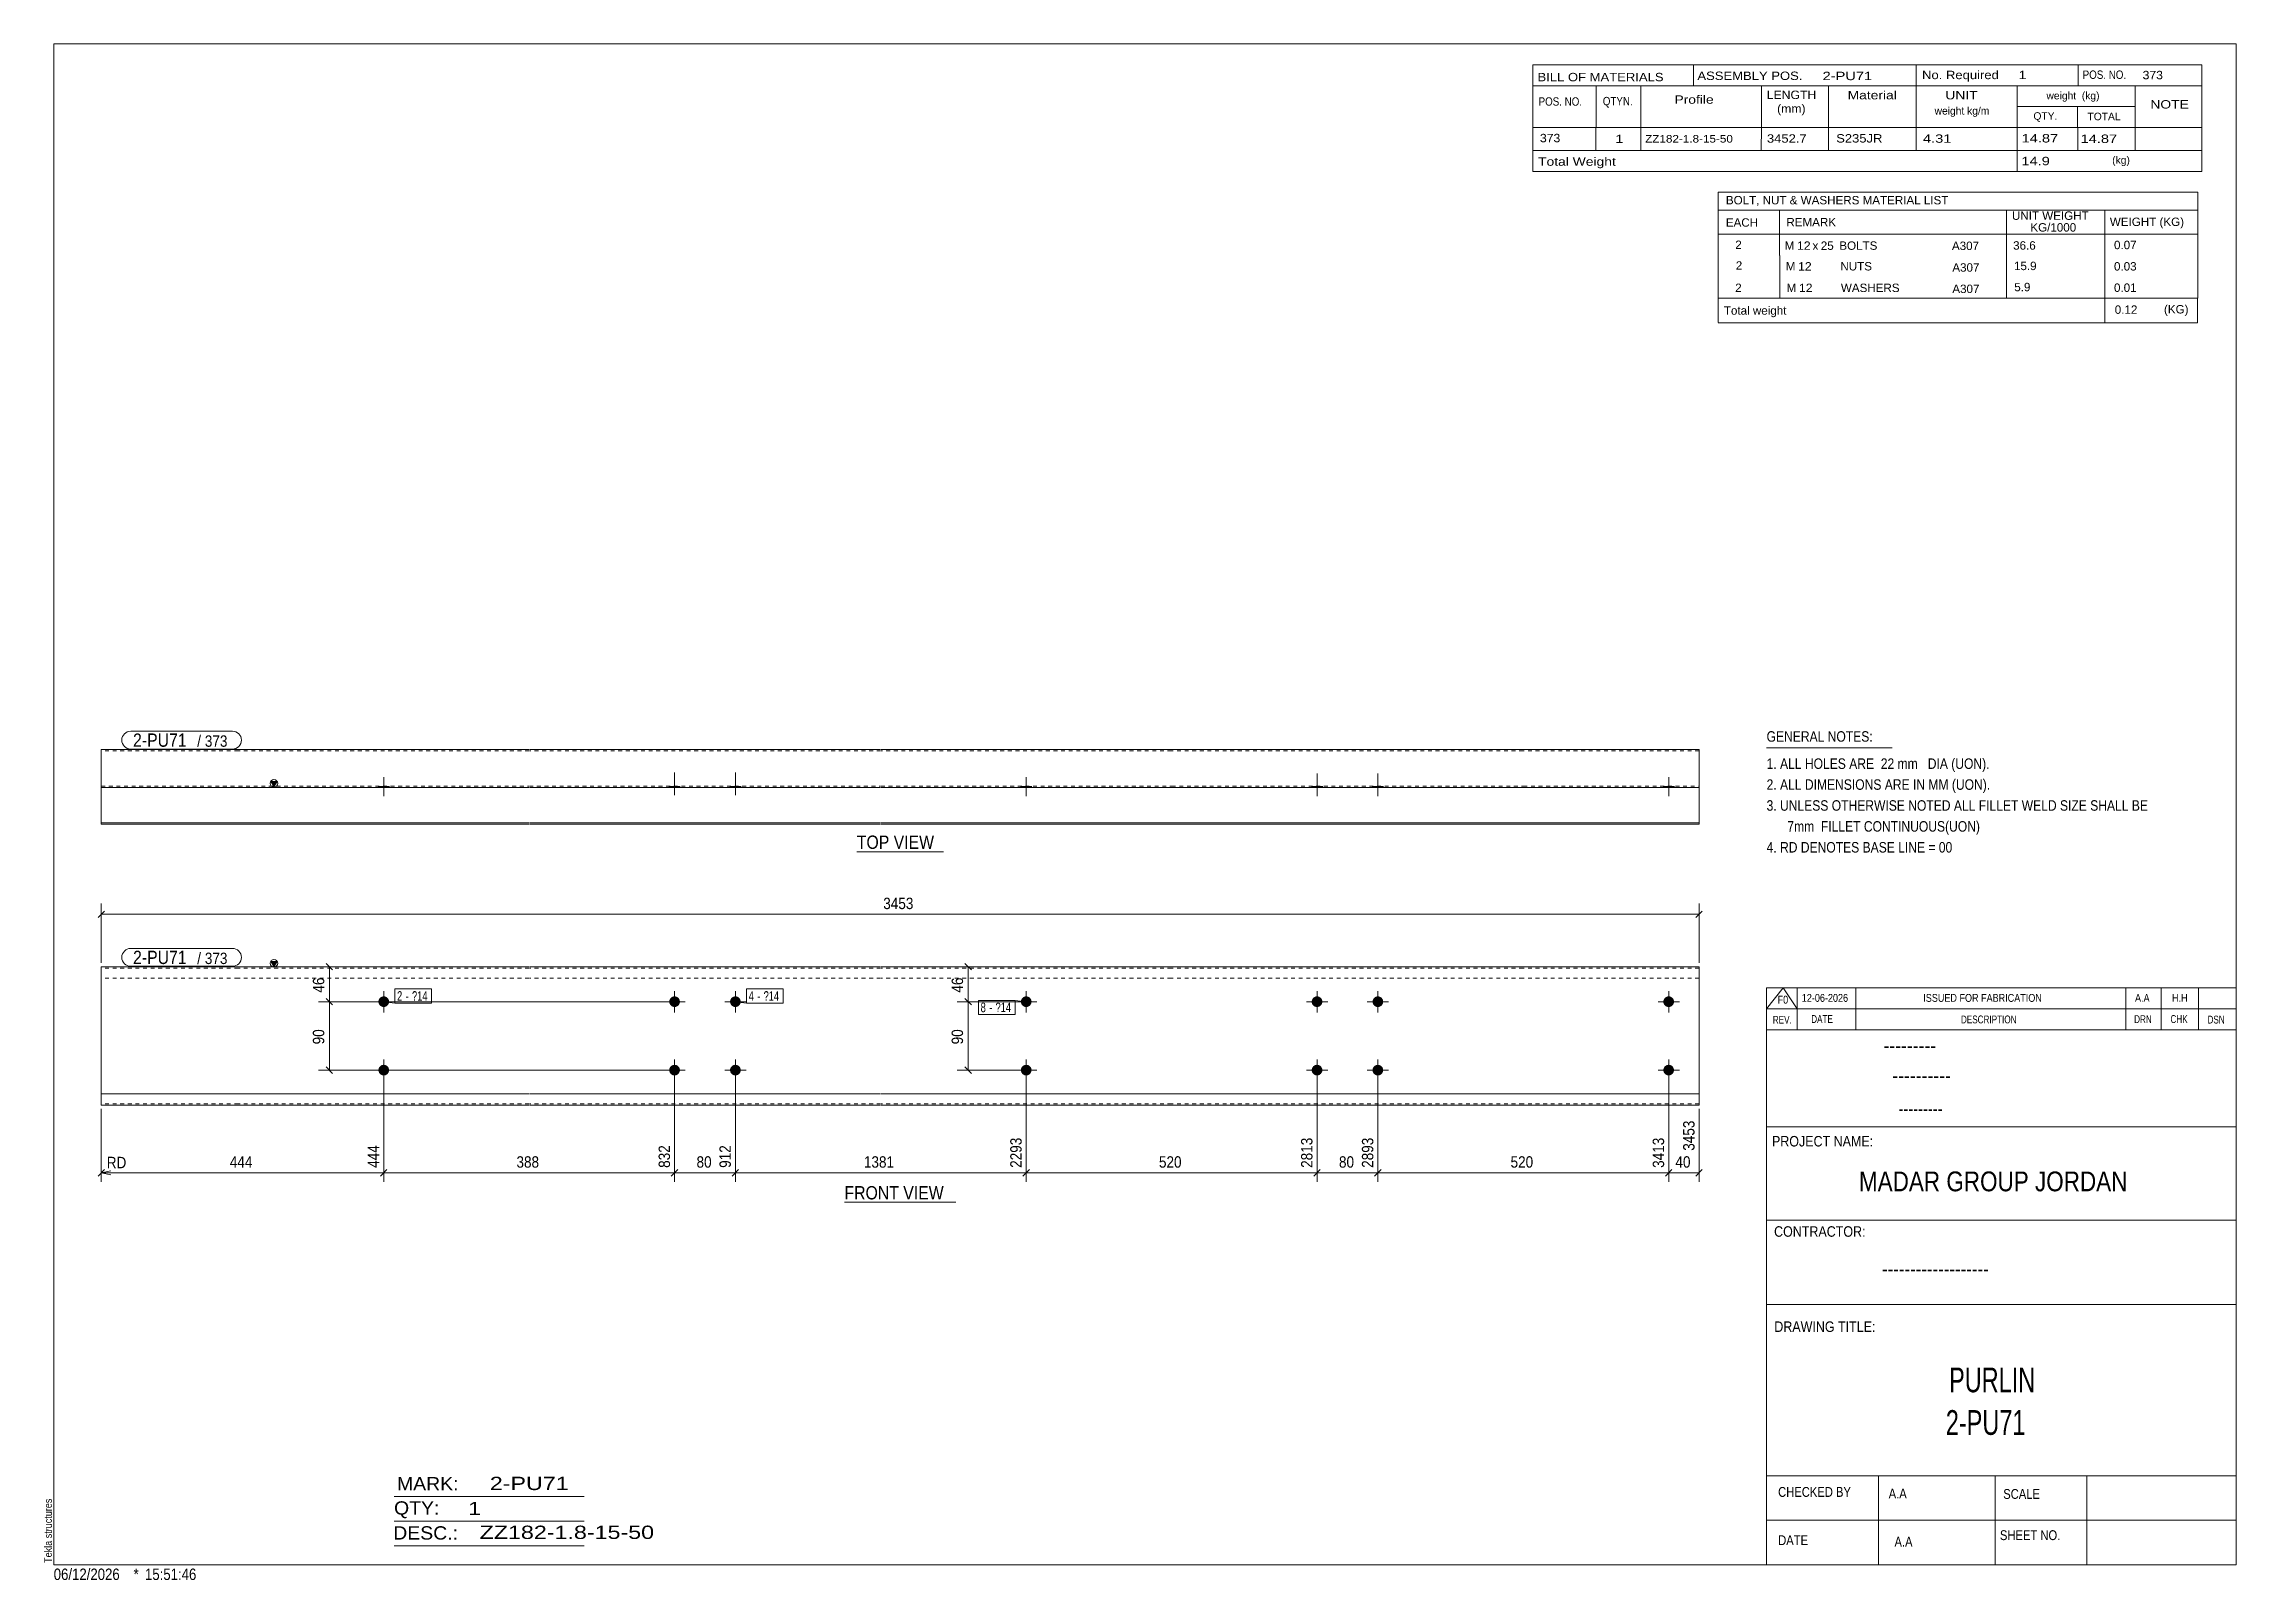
# Model space of a CAD drawing. Header units: millimetres. Extents: x 2 to 579, y 1 to 405.
import ezdxf

# ---------------------------------------------------------------- set-up
doc = ezdxf.new("R2010")
doc.units = ezdxf.units.MM
doc.linetypes.add('XKITLINE00', pattern=[0])
doc.linetypes.add('XKITLINE01', pattern=[4, 1, -1, 1, -1])
for name, color, linetype, lineweight in [('Bolt', 3, 'Continuous', 0), ('BoltMark', 7, 'Continuous', 0), ('Dimensions', 7, 'Continuous', 0), ('DrawingSheet', 5, 'Continuous', 0), ('OtherObjectType', 7, 'Continuous', 0), ('Part', 2, 'Continuous', 0), ('PartMark', 7, 'Continuous', 0)]:
    doc.layers.add(name, color=color, linetype=linetype, lineweight=lineweight)
doc.styles.add('@ARIAL_UNICODE_MS_BOLD', font='ARIAL.TTF')
doc.styles.add('ARIAL', font='ARIAL.TTF')
doc.styles.add('ARIAL_NARROW', font='ARIALN.TTF')
doc.styles.add('COMIC_SANS_MS_BOLD', font='COMICBD.TTF')
doc.styles.add('SWIS721_EX_BT', font='ARIAL.TTF')
doc.styles.add('SWISSE', font='ARIAL.TTF')

# ---------------------------------------------------------------- blocks, each defined once
blk = doc.blocks.new('*A1')
at = {"layer": 'Bolt'}
for points in [[(169.68, 153.06), (169.68, 153.02), (169.68, 152.99), (169.68, 152.95), (169.67, 152.92), (169.67, 152.89), (169.66, 152.85), (169.65, 152.82), (169.65, 152.79), (169.64, 152.75), (169.63, 152.72), (169.62, 152.69), (169.61, 152.65), (169.6, 152.62), (169.59, 152.59), (169.58, 152.56), (169.56, 152.52), (169.55, 152.49), (169.53, 152.46), (169.52, 152.43), (169.5, 152.4), (169.48, 152.37), (169.46, 152.34), (169.45, 152.31), (169.43, 152.29), (169.41, 152.26), (169.39, 152.23), (169.36, 152.2), (169.34, 152.18), (169.32, 152.15), (169.3, 152.13), (169.27, 152.1), (169.25, 152.08), (169.22, 152.05), (169.2, 152.03), (169.17, 152.01), (169.14, 151.99), (169.12, 151.97), (169.09, 151.95), (169.06, 151.93), (169.03, 151.91), (169, 151.89), (168.97, 151.87), (168.94, 151.86), (168.91, 151.84), (168.88, 151.83), (168.85, 151.81), (168.82, 151.8), (168.79, 151.79), (168.75, 151.77), (168.72, 151.76), (168.69, 151.75), (168.66, 151.74), (168.62, 151.73), (168.59, 151.73), (168.55, 151.72), (168.52, 151.71), (168.49, 151.71), (168.45, 151.7), (168.42, 151.7), (168.38, 151.7), (168.35, 151.69), (168.32, 151.69), (168.28, 151.69), (168.25, 151.69), (168.21, 151.69), (168.18, 151.7), (168.14, 151.7), (168.11, 151.7), (168.08, 151.71), (168.04, 151.71), (168.01, 151.72), (167.98, 151.73), (167.94, 151.73), (167.91, 151.74), (167.88, 151.75), (167.84, 151.76), (167.81, 151.77), (167.78, 151.79), (167.75, 151.8), (167.71, 151.81), (167.68, 151.83), (167.65, 151.84), (167.62, 151.86), (167.59, 151.87), (167.56, 151.89), (167.53, 151.91), (167.5, 151.93), (167.48, 151.95), (167.45, 151.97), (167.42, 151.99), (167.39, 152.01), (167.37, 152.03), (167.34, 152.05), (167.32, 152.08), (167.29, 152.1), (167.27, 152.13), (167.24, 152.15), (167.22, 152.18), (167.2, 152.2), (167.18, 152.23), (167.16, 152.26), (167.14, 152.29), (167.12, 152.31), (167.1, 152.34), (167.08, 152.37), (167.06, 152.4), (167.05, 152.43), (167.03, 152.46), (167.02, 152.49), (167, 152.52), (166.99, 152.56), (166.98, 152.59), (166.96, 152.62), (166.95, 152.65), (166.94, 152.69), (166.93, 152.72), (166.92, 152.75), (166.92, 152.79), (166.91, 152.82), (166.9, 152.85), (166.9, 152.89), (166.89, 152.92), (166.89, 152.95), (166.89, 152.99), (166.88, 153.02), (166.88, 153.06), (166.88, 153.09), (166.88, 153.13), (166.88, 153.16), (166.89, 153.2), (166.89, 153.23), (166.89, 153.26), (166.9, 153.3), (166.9, 153.33), (166.91, 153.37), (166.92, 153.4), (166.92, 153.43), (166.93, 153.47), (166.94, 153.5), (166.95, 153.53), (166.96, 153.56), (166.98, 153.6), (166.99, 153.63), (167, 153.66), (167.02, 153.69), (167.03, 153.72), (167.05, 153.75), (167.06, 153.78), (167.08, 153.81), (167.1, 153.84), (167.12, 153.87), (167.14, 153.9), (167.16, 153.93), (167.18, 153.95), (167.2, 153.98), (167.22, 154.01), (167.24, 154.03), (167.27, 154.06), (167.29, 154.08), (167.32, 154.11), (167.34, 154.13), (167.37, 154.15), (167.39, 154.17), (167.42, 154.2), (167.45, 154.22), (167.48, 154.24), (167.5, 154.26), (167.53, 154.27), (167.56, 154.29), (167.59, 154.31), (167.62, 154.33), (167.65, 154.34), (167.68, 154.36), (167.71, 154.37), (167.75, 154.39), (167.78, 154.4), (167.81, 154.41), (167.84, 154.42), (167.88, 154.43), (167.91, 154.44), (167.94, 154.45), (167.98, 154.46), (168.01, 154.47), (168.04, 154.47), (168.08, 154.48), (168.11, 154.48), (168.14, 154.49), (168.18, 154.49), (168.21, 154.49), (168.25, 154.49), (168.28, 154.49), (168.32, 154.49), (168.35, 154.49), (168.38, 154.49), (168.42, 154.49), (168.45, 154.48), (168.49, 154.48), (168.52, 154.47), (168.55, 154.47), (168.59, 154.46), (168.62, 154.45), (168.66, 154.44), (168.69, 154.43), (168.72, 154.42), (168.75, 154.41), (168.79, 154.4), (168.82, 154.39), (168.85, 154.37), (168.88, 154.36), (168.91, 154.34), (168.94, 154.33), (168.97, 154.31), (169, 154.29), (169.03, 154.27), (169.06, 154.26), (169.09, 154.24), (169.12, 154.22), (169.14, 154.2), (169.17, 154.17), (169.2, 154.15), (169.22, 154.13), (169.25, 154.11), (169.27, 154.08), (169.3, 154.06), (169.32, 154.03), (169.34, 154.01), (169.36, 153.98), (169.39, 153.95), (169.41, 153.93), (169.43, 153.9), (169.45, 153.87), (169.46, 153.84), (169.48, 153.81), (169.5, 153.78), (169.52, 153.75), (169.53, 153.72), (169.55, 153.69), (169.56, 153.66), (169.58, 153.63), (169.59, 153.6), (169.6, 153.56), (169.61, 153.53), (169.62, 153.5), (169.63, 153.47), (169.64, 153.43), (169.65, 153.4), (169.65, 153.37), (169.66, 153.33), (169.67, 153.3), (169.67, 153.26), (169.68, 153.23), (169.68, 153.2), (169.68, 153.16), (169.68, 153.13), (169.68, 153.09)], [(185.68, 153.06), (185.68, 153.02), (185.68, 152.99), (185.68, 152.95), (185.67, 152.92), (185.67, 152.89), (185.66, 152.85), (185.65, 152.82), (185.65, 152.79), (185.64, 152.75), (185.63, 152.72), (185.62, 152.69), (185.61, 152.65), (185.6, 152.62), (185.59, 152.59), (185.58, 152.56), (185.56, 152.52), (185.55, 152.49), (185.53, 152.46), (185.52, 152.43), (185.5, 152.4), (185.48, 152.37), (185.46, 152.34), (185.45, 152.31), (185.43, 152.29), (185.41, 152.26), (185.39, 152.23), (185.36, 152.2), (185.34, 152.18), (185.32, 152.15), (185.3, 152.13), (185.27, 152.1), (185.25, 152.08), (185.22, 152.05), (185.2, 152.03), (185.17, 152.01), (185.14, 151.99), (185.12, 151.97), (185.09, 151.95), (185.06, 151.93), (185.03, 151.91), (185, 151.89), (184.97, 151.87), (184.94, 151.86), (184.91, 151.84), (184.88, 151.83), (184.85, 151.81), (184.82, 151.8), (184.79, 151.79), (184.75, 151.77), (184.72, 151.76), (184.69, 151.75), (184.66, 151.74), (184.62, 151.73), (184.59, 151.73), (184.55, 151.72), (184.52, 151.71), (184.49, 151.71), (184.45, 151.7), (184.42, 151.7), (184.38, 151.7), (184.35, 151.69), (184.32, 151.69), (184.28, 151.69), (184.25, 151.69), (184.21, 151.69), (184.18, 151.7), (184.14, 151.7), (184.11, 151.7), (184.08, 151.71), (184.04, 151.71), (184.01, 151.72), (183.98, 151.73), (183.94, 151.73), (183.91, 151.74), (183.88, 151.75), (183.84, 151.76), (183.81, 151.77), (183.78, 151.79), (183.75, 151.8), (183.71, 151.81), (183.68, 151.83), (183.65, 151.84), (183.62, 151.86), (183.59, 151.87), (183.56, 151.89), (183.53, 151.91), (183.5, 151.93), (183.48, 151.95), (183.45, 151.97), (183.42, 151.99), (183.39, 152.01), (183.37, 152.03), (183.34, 152.05), (183.32, 152.08), (183.29, 152.1), (183.27, 152.13), (183.24, 152.15), (183.22, 152.18), (183.2, 152.2), (183.18, 152.23), (183.16, 152.26), (183.14, 152.29), (183.12, 152.31), (183.1, 152.34), (183.08, 152.37), (183.06, 152.4), (183.05, 152.43), (183.03, 152.46), (183.02, 152.49), (183, 152.52), (182.99, 152.56), (182.98, 152.59), (182.96, 152.62), (182.95, 152.65), (182.94, 152.69), (182.93, 152.72), (182.92, 152.75), (182.92, 152.79), (182.91, 152.82), (182.9, 152.85), (182.9, 152.89), (182.89, 152.92), (182.89, 152.95), (182.89, 152.99), (182.88, 153.02), (182.88, 153.06), (182.88, 153.09), (182.88, 153.13), (182.88, 153.16), (182.89, 153.2), (182.89, 153.23), (182.89, 153.26), (182.9, 153.3), (182.9, 153.33), (182.91, 153.37), (182.92, 153.4), (182.92, 153.43), (182.93, 153.47), (182.94, 153.5), (182.95, 153.53), (182.96, 153.56), (182.98, 153.6), (182.99, 153.63), (183, 153.66), (183.02, 153.69), (183.03, 153.72), (183.05, 153.75), (183.06, 153.78), (183.08, 153.81), (183.1, 153.84), (183.12, 153.87), (183.14, 153.9), (183.16, 153.93), (183.18, 153.95), (183.2, 153.98), (183.22, 154.01), (183.24, 154.03), (183.27, 154.06), (183.29, 154.08), (183.32, 154.11), (183.34, 154.13), (183.37, 154.15), (183.39, 154.17), (183.42, 154.2), (183.45, 154.22), (183.48, 154.24), (183.5, 154.26), (183.53, 154.27), (183.56, 154.29), (183.59, 154.31), (183.62, 154.33), (183.65, 154.34), (183.68, 154.36), (183.71, 154.37), (183.75, 154.39), (183.78, 154.4), (183.81, 154.41), (183.84, 154.42), (183.88, 154.43), (183.91, 154.44), (183.94, 154.45), (183.98, 154.46), (184.01, 154.47), (184.04, 154.47), (184.08, 154.48), (184.11, 154.48), (184.14, 154.49), (184.18, 154.49), (184.21, 154.49), (184.25, 154.49), (184.28, 154.49), (184.32, 154.49), (184.35, 154.49), (184.38, 154.49), (184.42, 154.49), (184.45, 154.48), (184.49, 154.48), (184.52, 154.47), (184.55, 154.47), (184.59, 154.46), (184.62, 154.45), (184.66, 154.44), (184.69, 154.43), (184.72, 154.42), (184.75, 154.41), (184.79, 154.4), (184.82, 154.39), (184.85, 154.37), (184.88, 154.36), (184.91, 154.34), (184.94, 154.33), (184.97, 154.31), (185, 154.29), (185.03, 154.27), (185.06, 154.26), (185.09, 154.24), (185.12, 154.22), (185.14, 154.2), (185.17, 154.17), (185.2, 154.15), (185.22, 154.13), (185.25, 154.11), (185.27, 154.08), (185.3, 154.06), (185.32, 154.03), (185.34, 154.01), (185.36, 153.98), (185.39, 153.95), (185.41, 153.93), (185.43, 153.9), (185.45, 153.87), (185.46, 153.84), (185.48, 153.81), (185.5, 153.78), (185.52, 153.75), (185.53, 153.72), (185.55, 153.69), (185.56, 153.66), (185.58, 153.63), (185.59, 153.6), (185.6, 153.56), (185.61, 153.53), (185.62, 153.5), (185.63, 153.47), (185.64, 153.43), (185.65, 153.4), (185.65, 153.37), (185.66, 153.33), (185.67, 153.3), (185.67, 153.26), (185.68, 153.23), (185.68, 153.2), (185.68, 153.16), (185.68, 153.13), (185.68, 153.09)], [(169.68, 135.06), (169.68, 135.02), (169.68, 134.99), (169.68, 134.95), (169.67, 134.92), (169.67, 134.89), (169.66, 134.85), (169.65, 134.82), (169.65, 134.79), (169.64, 134.75), (169.63, 134.72), (169.62, 134.69), (169.61, 134.65), (169.6, 134.62), (169.59, 134.59), (169.58, 134.56), (169.56, 134.52), (169.55, 134.49), (169.53, 134.46), (169.52, 134.43), (169.5, 134.4), (169.48, 134.37), (169.46, 134.34), (169.45, 134.31), (169.43, 134.29), (169.41, 134.26), (169.39, 134.23), (169.36, 134.2), (169.34, 134.18), (169.32, 134.15), (169.3, 134.13), (169.27, 134.1), (169.25, 134.08), (169.22, 134.05), (169.2, 134.03), (169.17, 134.01), (169.14, 133.99), (169.12, 133.97), (169.09, 133.95), (169.06, 133.93), (169.03, 133.91), (169, 133.89), (168.97, 133.87), (168.94, 133.86), (168.91, 133.84), (168.88, 133.83), (168.85, 133.81), (168.82, 133.8), (168.79, 133.79), (168.75, 133.77), (168.72, 133.76), (168.69, 133.75), (168.66, 133.74), (168.62, 133.73), (168.59, 133.73), (168.55, 133.72), (168.52, 133.71), (168.49, 133.71), (168.45, 133.7), (168.42, 133.7), (168.38, 133.7), (168.35, 133.69), (168.32, 133.69), (168.28, 133.69), (168.25, 133.69), (168.21, 133.69), (168.18, 133.7), (168.14, 133.7), (168.11, 133.7), (168.08, 133.71), (168.04, 133.71), (168.01, 133.72), (167.98, 133.73), (167.94, 133.73), (167.91, 133.74), (167.88, 133.75), (167.84, 133.76), (167.81, 133.77), (167.78, 133.79), (167.75, 133.8), (167.71, 133.81), (167.68, 133.83), (167.65, 133.84), (167.62, 133.86), (167.59, 133.87), (167.56, 133.89), (167.53, 133.91), (167.5, 133.93), (167.48, 133.95), (167.45, 133.97), (167.42, 133.99), (167.39, 134.01), (167.37, 134.03), (167.34, 134.05), (167.32, 134.08), (167.29, 134.1), (167.27, 134.13), (167.24, 134.15), (167.22, 134.18), (167.2, 134.2), (167.18, 134.23), (167.16, 134.26), (167.14, 134.29), (167.12, 134.31), (167.1, 134.34), (167.08, 134.37), (167.06, 134.4), (167.05, 134.43), (167.03, 134.46), (167.02, 134.49), (167, 134.52), (166.99, 134.56), (166.98, 134.59), (166.96, 134.62), (166.95, 134.65), (166.94, 134.69), (166.93, 134.72), (166.92, 134.75), (166.92, 134.79), (166.91, 134.82), (166.9, 134.85), (166.9, 134.89), (166.89, 134.92), (166.89, 134.95), (166.89, 134.99), (166.88, 135.02), (166.88, 135.06), (166.88, 135.09), (166.88, 135.13), (166.88, 135.16), (166.89, 135.2), (166.89, 135.23), (166.89, 135.26), (166.9, 135.3), (166.9, 135.33), (166.91, 135.37), (166.92, 135.4), (166.92, 135.43), (166.93, 135.47), (166.94, 135.5), (166.95, 135.53), (166.96, 135.56), (166.98, 135.6), (166.99, 135.63), (167, 135.66), (167.02, 135.69), (167.03, 135.72), (167.05, 135.75), (167.06, 135.78), (167.08, 135.81), (167.1, 135.84), (167.12, 135.87), (167.14, 135.9), (167.16, 135.93), (167.18, 135.95), (167.2, 135.98), (167.22, 136.01), (167.24, 136.03), (167.27, 136.06), (167.29, 136.08), (167.32, 136.11), (167.34, 136.13), (167.37, 136.15), (167.39, 136.17), (167.42, 136.2), (167.45, 136.22), (167.48, 136.24), (167.5, 136.26), (167.53, 136.27), (167.56, 136.29), (167.59, 136.31), (167.62, 136.33), (167.65, 136.34), (167.68, 136.36), (167.71, 136.37), (167.75, 136.39), (167.78, 136.4), (167.81, 136.41), (167.84, 136.42), (167.88, 136.43), (167.91, 136.44), (167.94, 136.45), (167.98, 136.46), (168.01, 136.47), (168.04, 136.47), (168.08, 136.48), (168.11, 136.48), (168.14, 136.49), (168.18, 136.49), (168.21, 136.49), (168.25, 136.49), (168.28, 136.49), (168.32, 136.49), (168.35, 136.49), (168.38, 136.49), (168.42, 136.49), (168.45, 136.48), (168.49, 136.48), (168.52, 136.47), (168.55, 136.47), (168.59, 136.46), (168.62, 136.45), (168.66, 136.44), (168.69, 136.43), (168.72, 136.42), (168.75, 136.41), (168.79, 136.4), (168.82, 136.39), (168.85, 136.37), (168.88, 136.36), (168.91, 136.34), (168.94, 136.33), (168.97, 136.31), (169, 136.29), (169.03, 136.27), (169.06, 136.26), (169.09, 136.24), (169.12, 136.22), (169.14, 136.2), (169.17, 136.17), (169.2, 136.15), (169.22, 136.13), (169.25, 136.11), (169.27, 136.08), (169.3, 136.06), (169.32, 136.03), (169.34, 136.01), (169.36, 135.98), (169.39, 135.95), (169.41, 135.93), (169.43, 135.9), (169.45, 135.87), (169.46, 135.84), (169.48, 135.81), (169.5, 135.78), (169.52, 135.75), (169.53, 135.72), (169.55, 135.69), (169.56, 135.66), (169.58, 135.63), (169.59, 135.6), (169.6, 135.56), (169.61, 135.53), (169.62, 135.5), (169.63, 135.47), (169.64, 135.43), (169.65, 135.4), (169.65, 135.37), (169.66, 135.33), (169.67, 135.3), (169.67, 135.26), (169.68, 135.23), (169.68, 135.2), (169.68, 135.16), (169.68, 135.13), (169.68, 135.09)], [(185.68, 135.06), (185.68, 135.02), (185.68, 134.99), (185.68, 134.95), (185.67, 134.92), (185.67, 134.89), (185.66, 134.85), (185.65, 134.82), (185.65, 134.79), (185.64, 134.75), (185.63, 134.72), (185.62, 134.69), (185.61, 134.65), (185.6, 134.62), (185.59, 134.59), (185.58, 134.56), (185.56, 134.52), (185.55, 134.49), (185.53, 134.46), (185.52, 134.43), (185.5, 134.4), (185.48, 134.37), (185.46, 134.34), (185.45, 134.31), (185.43, 134.29), (185.41, 134.26), (185.39, 134.23), (185.36, 134.2), (185.34, 134.18), (185.32, 134.15), (185.3, 134.13), (185.27, 134.1), (185.25, 134.08), (185.22, 134.05), (185.2, 134.03), (185.17, 134.01), (185.14, 133.99), (185.12, 133.97), (185.09, 133.95), (185.06, 133.93), (185.03, 133.91), (185, 133.89), (184.97, 133.87), (184.94, 133.86), (184.91, 133.84), (184.88, 133.83), (184.85, 133.81), (184.82, 133.8), (184.79, 133.79), (184.75, 133.77), (184.72, 133.76), (184.69, 133.75), (184.66, 133.74), (184.62, 133.73), (184.59, 133.73), (184.55, 133.72), (184.52, 133.71), (184.49, 133.71), (184.45, 133.7), (184.42, 133.7), (184.38, 133.7), (184.35, 133.69), (184.32, 133.69), (184.28, 133.69), (184.25, 133.69), (184.21, 133.69), (184.18, 133.7), (184.14, 133.7), (184.11, 133.7), (184.08, 133.71), (184.04, 133.71), (184.01, 133.72), (183.98, 133.73), (183.94, 133.73), (183.91, 133.74), (183.88, 133.75), (183.84, 133.76), (183.81, 133.77), (183.78, 133.79), (183.75, 133.8), (183.71, 133.81), (183.68, 133.83), (183.65, 133.84), (183.62, 133.86), (183.59, 133.87), (183.56, 133.89), (183.53, 133.91), (183.5, 133.93), (183.48, 133.95), (183.45, 133.97), (183.42, 133.99), (183.39, 134.01), (183.37, 134.03), (183.34, 134.05), (183.32, 134.08), (183.29, 134.1), (183.27, 134.13), (183.24, 134.15), (183.22, 134.18), (183.2, 134.2), (183.18, 134.23), (183.16, 134.26), (183.14, 134.29), (183.12, 134.31), (183.1, 134.34), (183.08, 134.37), (183.06, 134.4), (183.05, 134.43), (183.03, 134.46), (183.02, 134.49), (183, 134.52), (182.99, 134.56), (182.98, 134.59), (182.96, 134.62), (182.95, 134.65), (182.94, 134.69), (182.93, 134.72), (182.92, 134.75), (182.92, 134.79), (182.91, 134.82), (182.9, 134.85), (182.9, 134.89), (182.89, 134.92), (182.89, 134.95), (182.89, 134.99), (182.88, 135.02), (182.88, 135.06), (182.88, 135.09), (182.88, 135.13), (182.88, 135.16), (182.89, 135.2), (182.89, 135.23), (182.89, 135.26), (182.9, 135.3), (182.9, 135.33), (182.91, 135.37), (182.92, 135.4), (182.92, 135.43), (182.93, 135.47), (182.94, 135.5), (182.95, 135.53), (182.96, 135.56), (182.98, 135.6), (182.99, 135.63), (183, 135.66), (183.02, 135.69), (183.03, 135.72), (183.05, 135.75), (183.06, 135.78), (183.08, 135.81), (183.1, 135.84), (183.12, 135.87), (183.14, 135.9), (183.16, 135.93), (183.18, 135.95), (183.2, 135.98), (183.22, 136.01), (183.24, 136.03), (183.27, 136.06), (183.29, 136.08), (183.32, 136.11), (183.34, 136.13), (183.37, 136.15), (183.39, 136.17), (183.42, 136.2), (183.45, 136.22), (183.48, 136.24), (183.5, 136.26), (183.53, 136.27), (183.56, 136.29), (183.59, 136.31), (183.62, 136.33), (183.65, 136.34), (183.68, 136.36), (183.71, 136.37), (183.75, 136.39), (183.78, 136.4), (183.81, 136.41), (183.84, 136.42), (183.88, 136.43), (183.91, 136.44), (183.94, 136.45), (183.98, 136.46), (184.01, 136.47), (184.04, 136.47), (184.08, 136.48), (184.11, 136.48), (184.14, 136.49), (184.18, 136.49), (184.21, 136.49), (184.25, 136.49), (184.28, 136.49), (184.32, 136.49), (184.35, 136.49), (184.38, 136.49), (184.42, 136.49), (184.45, 136.48), (184.49, 136.48), (184.52, 136.47), (184.55, 136.47), (184.59, 136.46), (184.62, 136.45), (184.66, 136.44), (184.69, 136.43), (184.72, 136.42), (184.75, 136.41), (184.79, 136.4), (184.82, 136.39), (184.85, 136.37), (184.88, 136.36), (184.91, 136.34), (184.94, 136.33), (184.97, 136.31), (185, 136.29), (185.03, 136.27), (185.06, 136.26), (185.09, 136.24), (185.12, 136.22), (185.14, 136.2), (185.17, 136.17), (185.2, 136.15), (185.22, 136.13), (185.25, 136.11), (185.27, 136.08), (185.3, 136.06), (185.32, 136.03), (185.34, 136.01), (185.36, 135.98), (185.39, 135.95), (185.41, 135.93), (185.43, 135.9), (185.45, 135.87), (185.46, 135.84), (185.48, 135.81), (185.5, 135.78), (185.52, 135.75), (185.53, 135.72), (185.55, 135.69), (185.56, 135.66), (185.58, 135.63), (185.59, 135.6), (185.6, 135.56), (185.61, 135.53), (185.62, 135.5), (185.63, 135.47), (185.64, 135.43), (185.65, 135.4), (185.65, 135.37), (185.66, 135.33), (185.67, 135.3), (185.67, 135.26), (185.68, 135.23), (185.68, 135.2), (185.68, 135.16), (185.68, 135.13), (185.68, 135.09)]]:
    blk.add_hatch(color=3, dxfattribs=at).paths.add_polyline_path(points, flags=17)
at = {"layer": 'Bolt', "color": 3, "linetype": 'XKITLINE00', "lineweight": 0}
for p, q in [((168.28, 155.89), (168.28, 150.29)), ((184.28, 155.89), (184.28, 150.29)), ((171.08, 153.09), (165.48, 153.09)), ((187.08, 153.09), (181.48, 153.09)), ((171.08, 135.09), (165.48, 135.09)), ((168.28, 137.89), (168.28, 132.29)), ((187.08, 135.09), (181.48, 135.09)), ((184.28, 137.89), (184.28, 132.29))]:
    blk.add_line(p, q, dxfattribs=at)
blk = doc.blocks.new('*A2')
at = {"layer": 'Bolt'}
for points in [[(93.19, 153.06), (93.19, 153.02), (93.19, 152.99), (93.19, 152.95), (93.18, 152.92), (93.18, 152.89), (93.17, 152.85), (93.17, 152.82), (93.16, 152.79), (93.15, 152.75), (93.14, 152.72), (93.13, 152.69), (93.12, 152.65), (93.11, 152.62), (93.1, 152.59), (93.09, 152.56), (93.07, 152.52), (93.06, 152.49), (93.04, 152.46), (93.03, 152.43), (93.01, 152.4), (92.99, 152.37), (92.98, 152.34), (92.96, 152.31), (92.94, 152.29), (92.92, 152.26), (92.9, 152.23), (92.88, 152.2), (92.85, 152.18), (92.83, 152.15), (92.81, 152.13), (92.78, 152.1), (92.76, 152.08), (92.73, 152.05), (92.71, 152.03), (92.68, 152.01), (92.66, 151.99), (92.63, 151.97), (92.6, 151.95), (92.57, 151.93), (92.54, 151.91), (92.51, 151.89), (92.48, 151.87), (92.45, 151.86), (92.42, 151.84), (92.39, 151.83), (92.36, 151.81), (92.33, 151.8), (92.3, 151.79), (92.27, 151.77), (92.23, 151.76), (92.2, 151.75), (92.17, 151.74), (92.13, 151.73), (92.1, 151.73), (92.07, 151.72), (92.03, 151.71), (92, 151.71), (91.97, 151.7), (91.93, 151.7), (91.9, 151.7), (91.86, 151.69), (91.83, 151.69), (91.79, 151.69), (91.76, 151.69), (91.73, 151.69), (91.69, 151.7), (91.66, 151.7), (91.62, 151.7), (91.59, 151.71), (91.55, 151.71), (91.52, 151.72), (91.49, 151.73), (91.45, 151.73), (91.42, 151.74), (91.39, 151.75), (91.35, 151.76), (91.32, 151.77), (91.29, 151.79), (91.26, 151.8), (91.23, 151.81), (91.2, 151.83), (91.16, 151.84), (91.13, 151.86), (91.1, 151.87), (91.07, 151.89), (91.04, 151.91), (91.02, 151.93), (90.99, 151.95), (90.96, 151.97), (90.93, 151.99), (90.91, 152.01), (90.88, 152.03), (90.85, 152.05), (90.83, 152.08), (90.8, 152.1), (90.78, 152.13), (90.76, 152.15), (90.73, 152.18), (90.71, 152.2), (90.69, 152.23), (90.67, 152.26), (90.65, 152.29), (90.63, 152.31), (90.61, 152.34), (90.59, 152.37), (90.58, 152.4), (90.56, 152.43), (90.54, 152.46), (90.53, 152.49), (90.51, 152.52), (90.5, 152.56), (90.49, 152.59), (90.48, 152.62), (90.46, 152.65), (90.45, 152.69), (90.44, 152.72), (90.44, 152.75), (90.43, 152.79), (90.42, 152.82), (90.41, 152.85), (90.41, 152.89), (90.4, 152.92), (90.4, 152.95), (90.4, 152.99), (90.4, 153.02), (90.39, 153.06), (90.39, 153.09), (90.39, 153.13), (90.4, 153.16), (90.4, 153.2), (90.4, 153.23), (90.4, 153.26), (90.41, 153.3), (90.41, 153.33), (90.42, 153.37), (90.43, 153.4), (90.44, 153.43), (90.44, 153.47), (90.45, 153.5), (90.46, 153.53), (90.48, 153.56), (90.49, 153.6), (90.5, 153.63), (90.51, 153.66), (90.53, 153.69), (90.54, 153.72), (90.56, 153.75), (90.58, 153.78), (90.59, 153.81), (90.61, 153.84), (90.63, 153.87), (90.65, 153.9), (90.67, 153.93), (90.69, 153.95), (90.71, 153.98), (90.73, 154.01), (90.76, 154.03), (90.78, 154.06), (90.8, 154.08), (90.83, 154.11), (90.85, 154.13), (90.88, 154.15), (90.91, 154.17), (90.93, 154.2), (90.96, 154.22), (90.99, 154.24), (91.02, 154.26), (91.04, 154.27), (91.07, 154.29), (91.1, 154.31), (91.13, 154.33), (91.16, 154.34), (91.2, 154.36), (91.23, 154.37), (91.26, 154.39), (91.29, 154.4), (91.32, 154.41), (91.35, 154.42), (91.39, 154.43), (91.42, 154.44), (91.45, 154.45), (91.49, 154.46), (91.52, 154.47), (91.55, 154.47), (91.59, 154.48), (91.62, 154.48), (91.66, 154.49), (91.69, 154.49), (91.73, 154.49), (91.76, 154.49), (91.79, 154.49), (91.83, 154.49), (91.86, 154.49), (91.9, 154.49), (91.93, 154.49), (91.97, 154.48), (92, 154.48), (92.03, 154.47), (92.07, 154.47), (92.1, 154.46), (92.13, 154.45), (92.17, 154.44), (92.2, 154.43), (92.23, 154.42), (92.27, 154.41), (92.3, 154.4), (92.33, 154.39), (92.36, 154.37), (92.39, 154.36), (92.42, 154.34), (92.45, 154.33), (92.48, 154.31), (92.51, 154.29), (92.54, 154.27), (92.57, 154.26), (92.6, 154.24), (92.63, 154.22), (92.66, 154.2), (92.68, 154.17), (92.71, 154.15), (92.73, 154.13), (92.76, 154.11), (92.78, 154.08), (92.81, 154.06), (92.83, 154.03), (92.85, 154.01), (92.88, 153.98), (92.9, 153.95), (92.92, 153.93), (92.94, 153.9), (92.96, 153.87), (92.98, 153.84), (92.99, 153.81), (93.01, 153.78), (93.03, 153.75), (93.04, 153.72), (93.06, 153.69), (93.07, 153.66), (93.09, 153.63), (93.1, 153.6), (93.11, 153.56), (93.12, 153.53), (93.13, 153.5), (93.14, 153.47), (93.15, 153.43), (93.16, 153.4), (93.17, 153.37), (93.17, 153.33), (93.18, 153.3), (93.18, 153.26), (93.19, 153.23), (93.19, 153.2), (93.19, 153.16), (93.19, 153.13), (93.19, 153.09)], [(93.19, 135.06), (93.19, 135.02), (93.19, 134.99), (93.19, 134.95), (93.18, 134.92), (93.18, 134.89), (93.17, 134.85), (93.17, 134.82), (93.16, 134.79), (93.15, 134.75), (93.14, 134.72), (93.13, 134.69), (93.12, 134.65), (93.11, 134.62), (93.1, 134.59), (93.09, 134.56), (93.07, 134.52), (93.06, 134.49), (93.04, 134.46), (93.03, 134.43), (93.01, 134.4), (92.99, 134.37), (92.98, 134.34), (92.96, 134.31), (92.94, 134.29), (92.92, 134.26), (92.9, 134.23), (92.88, 134.2), (92.85, 134.18), (92.83, 134.15), (92.81, 134.13), (92.78, 134.1), (92.76, 134.08), (92.73, 134.05), (92.71, 134.03), (92.68, 134.01), (92.66, 133.99), (92.63, 133.97), (92.6, 133.95), (92.57, 133.93), (92.54, 133.91), (92.51, 133.89), (92.48, 133.87), (92.45, 133.86), (92.42, 133.84), (92.39, 133.83), (92.36, 133.81), (92.33, 133.8), (92.3, 133.79), (92.27, 133.77), (92.23, 133.76), (92.2, 133.75), (92.17, 133.74), (92.13, 133.73), (92.1, 133.73), (92.07, 133.72), (92.03, 133.71), (92, 133.71), (91.97, 133.7), (91.93, 133.7), (91.9, 133.7), (91.86, 133.69), (91.83, 133.69), (91.79, 133.69), (91.76, 133.69), (91.73, 133.69), (91.69, 133.7), (91.66, 133.7), (91.62, 133.7), (91.59, 133.71), (91.55, 133.71), (91.52, 133.72), (91.49, 133.73), (91.45, 133.73), (91.42, 133.74), (91.39, 133.75), (91.35, 133.76), (91.32, 133.77), (91.29, 133.79), (91.26, 133.8), (91.23, 133.81), (91.2, 133.83), (91.16, 133.84), (91.13, 133.86), (91.1, 133.87), (91.07, 133.89), (91.04, 133.91), (91.02, 133.93), (90.99, 133.95), (90.96, 133.97), (90.93, 133.99), (90.91, 134.01), (90.88, 134.03), (90.85, 134.05), (90.83, 134.08), (90.8, 134.1), (90.78, 134.13), (90.76, 134.15), (90.73, 134.18), (90.71, 134.2), (90.69, 134.23), (90.67, 134.26), (90.65, 134.29), (90.63, 134.31), (90.61, 134.34), (90.59, 134.37), (90.58, 134.4), (90.56, 134.43), (90.54, 134.46), (90.53, 134.49), (90.51, 134.52), (90.5, 134.56), (90.49, 134.59), (90.48, 134.62), (90.46, 134.65), (90.45, 134.69), (90.44, 134.72), (90.44, 134.75), (90.43, 134.79), (90.42, 134.82), (90.41, 134.85), (90.41, 134.89), (90.4, 134.92), (90.4, 134.95), (90.4, 134.99), (90.4, 135.02), (90.39, 135.06), (90.39, 135.09), (90.39, 135.13), (90.4, 135.16), (90.4, 135.2), (90.4, 135.23), (90.4, 135.26), (90.41, 135.3), (90.41, 135.33), (90.42, 135.37), (90.43, 135.4), (90.44, 135.43), (90.44, 135.47), (90.45, 135.5), (90.46, 135.53), (90.48, 135.56), (90.49, 135.6), (90.5, 135.63), (90.51, 135.66), (90.53, 135.69), (90.54, 135.72), (90.56, 135.75), (90.58, 135.78), (90.59, 135.81), (90.61, 135.84), (90.63, 135.87), (90.65, 135.9), (90.67, 135.93), (90.69, 135.95), (90.71, 135.98), (90.73, 136.01), (90.76, 136.03), (90.78, 136.06), (90.8, 136.08), (90.83, 136.11), (90.85, 136.13), (90.88, 136.15), (90.91, 136.17), (90.93, 136.2), (90.96, 136.22), (90.99, 136.24), (91.02, 136.26), (91.04, 136.27), (91.07, 136.29), (91.1, 136.31), (91.13, 136.33), (91.16, 136.34), (91.2, 136.36), (91.23, 136.37), (91.26, 136.39), (91.29, 136.4), (91.32, 136.41), (91.35, 136.42), (91.39, 136.43), (91.42, 136.44), (91.45, 136.45), (91.49, 136.46), (91.52, 136.47), (91.55, 136.47), (91.59, 136.48), (91.62, 136.48), (91.66, 136.49), (91.69, 136.49), (91.73, 136.49), (91.76, 136.49), (91.79, 136.49), (91.83, 136.49), (91.86, 136.49), (91.9, 136.49), (91.93, 136.49), (91.97, 136.48), (92, 136.48), (92.03, 136.47), (92.07, 136.47), (92.1, 136.46), (92.13, 136.45), (92.17, 136.44), (92.2, 136.43), (92.23, 136.42), (92.27, 136.41), (92.3, 136.4), (92.33, 136.39), (92.36, 136.37), (92.39, 136.36), (92.42, 136.34), (92.45, 136.33), (92.48, 136.31), (92.51, 136.29), (92.54, 136.27), (92.57, 136.26), (92.6, 136.24), (92.63, 136.22), (92.66, 136.2), (92.68, 136.17), (92.71, 136.15), (92.73, 136.13), (92.76, 136.11), (92.78, 136.08), (92.81, 136.06), (92.83, 136.03), (92.85, 136.01), (92.88, 135.98), (92.9, 135.95), (92.92, 135.93), (92.94, 135.9), (92.96, 135.87), (92.98, 135.84), (92.99, 135.81), (93.01, 135.78), (93.03, 135.75), (93.04, 135.72), (93.06, 135.69), (93.07, 135.66), (93.09, 135.63), (93.1, 135.6), (93.11, 135.56), (93.12, 135.53), (93.13, 135.5), (93.14, 135.47), (93.15, 135.43), (93.16, 135.4), (93.17, 135.37), (93.17, 135.33), (93.18, 135.3), (93.18, 135.26), (93.19, 135.23), (93.19, 135.2), (93.19, 135.16), (93.19, 135.13), (93.19, 135.09)]]:
    blk.add_hatch(color=3, dxfattribs=at).paths.add_polyline_path(points, flags=17)
at = {"layer": 'Bolt', "color": 3, "linetype": 'XKITLINE00', "lineweight": 0}
for p, q in [((91.79, 155.89), (91.79, 150.29)), ((94.59, 153.09), (88.99, 153.09)), ((94.59, 135.09), (88.99, 135.09)), ((91.79, 137.89), (91.79, 132.29))]:
    blk.add_line(p, q, dxfattribs=at)
blk = doc.blocks.new('*A3')
at = {"layer": 'Bolt'}
for points in [[(338.66, 153.06), (338.66, 153.02), (338.65, 152.99), (338.65, 152.95), (338.65, 152.92), (338.64, 152.89), (338.64, 152.85), (338.63, 152.82), (338.62, 152.79), (338.62, 152.75), (338.61, 152.72), (338.6, 152.69), (338.59, 152.65), (338.58, 152.62), (338.56, 152.59), (338.55, 152.56), (338.54, 152.52), (338.52, 152.49), (338.51, 152.46), (338.49, 152.43), (338.48, 152.4), (338.46, 152.37), (338.44, 152.34), (338.42, 152.31), (338.4, 152.29), (338.38, 152.26), (338.36, 152.23), (338.34, 152.2), (338.32, 152.18), (338.29, 152.15), (338.27, 152.13), (338.25, 152.1), (338.22, 152.08), (338.2, 152.05), (338.17, 152.03), (338.15, 152.01), (338.12, 151.99), (338.09, 151.97), (338.06, 151.95), (338.04, 151.93), (338.01, 151.91), (337.98, 151.89), (337.95, 151.87), (337.92, 151.86), (337.89, 151.84), (337.86, 151.83), (337.82, 151.81), (337.79, 151.8), (337.76, 151.79), (337.73, 151.77), (337.7, 151.76), (337.66, 151.75), (337.63, 151.74), (337.6, 151.73), (337.56, 151.73), (337.53, 151.72), (337.5, 151.71), (337.46, 151.71), (337.43, 151.7), (337.39, 151.7), (337.36, 151.7), (337.33, 151.69), (337.29, 151.69), (337.26, 151.69), (337.22, 151.69), (337.19, 151.69), (337.15, 151.7), (337.12, 151.7), (337.09, 151.7), (337.05, 151.71), (337.02, 151.71), (336.98, 151.72), (336.95, 151.73), (336.92, 151.73), (336.88, 151.74), (336.85, 151.75), (336.82, 151.76), (336.79, 151.77), (336.75, 151.79), (336.72, 151.8), (336.69, 151.81), (336.66, 151.83), (336.63, 151.84), (336.6, 151.86), (336.57, 151.87), (336.54, 151.89), (336.51, 151.91), (336.48, 151.93), (336.45, 151.95), (336.42, 151.97), (336.4, 151.99), (336.37, 152.01), (336.34, 152.03), (336.32, 152.05), (336.29, 152.08), (336.27, 152.1), (336.24, 152.13), (336.22, 152.15), (336.2, 152.18), (336.18, 152.2), (336.15, 152.23), (336.13, 152.26), (336.11, 152.29), (336.09, 152.31), (336.07, 152.34), (336.06, 152.37), (336.04, 152.4), (336.02, 152.43), (336.01, 152.46), (335.99, 152.49), (335.98, 152.52), (335.96, 152.56), (335.95, 152.59), (335.94, 152.62), (335.93, 152.65), (335.92, 152.69), (335.91, 152.72), (335.9, 152.75), (335.89, 152.79), (335.88, 152.82), (335.88, 152.85), (335.87, 152.89), (335.87, 152.92), (335.86, 152.95), (335.86, 152.99), (335.86, 153.02), (335.86, 153.06), (335.86, 153.09), (335.86, 153.13), (335.86, 153.16), (335.86, 153.2), (335.86, 153.23), (335.87, 153.26), (335.87, 153.3), (335.88, 153.33), (335.88, 153.37), (335.89, 153.4), (335.9, 153.43), (335.91, 153.47), (335.92, 153.5), (335.93, 153.53), (335.94, 153.56), (335.95, 153.6), (335.96, 153.63), (335.98, 153.66), (335.99, 153.69), (336.01, 153.72), (336.02, 153.75), (336.04, 153.78), (336.06, 153.81), (336.07, 153.84), (336.09, 153.87), (336.11, 153.9), (336.13, 153.93), (336.15, 153.95), (336.18, 153.98), (336.2, 154.01), (336.22, 154.03), (336.24, 154.06), (336.27, 154.08), (336.29, 154.11), (336.32, 154.13), (336.34, 154.15), (336.37, 154.17), (336.4, 154.2), (336.42, 154.22), (336.45, 154.24), (336.48, 154.26), (336.51, 154.27), (336.54, 154.29), (336.57, 154.31), (336.6, 154.33), (336.63, 154.34), (336.66, 154.36), (336.69, 154.37), (336.72, 154.39), (336.75, 154.4), (336.79, 154.41), (336.82, 154.42), (336.85, 154.43), (336.88, 154.44), (336.92, 154.45), (336.95, 154.46), (336.98, 154.47), (337.02, 154.47), (337.05, 154.48), (337.09, 154.48), (337.12, 154.49), (337.15, 154.49), (337.19, 154.49), (337.22, 154.49), (337.26, 154.49), (337.29, 154.49), (337.33, 154.49), (337.36, 154.49), (337.39, 154.49), (337.43, 154.48), (337.46, 154.48), (337.5, 154.47), (337.53, 154.47), (337.56, 154.46), (337.6, 154.45), (337.63, 154.44), (337.66, 154.43), (337.7, 154.42), (337.73, 154.41), (337.76, 154.4), (337.79, 154.39), (337.82, 154.37), (337.86, 154.36), (337.89, 154.34), (337.92, 154.33), (337.95, 154.31), (337.98, 154.29), (338.01, 154.27), (338.04, 154.26), (338.06, 154.24), (338.09, 154.22), (338.12, 154.2), (338.15, 154.17), (338.17, 154.15), (338.2, 154.13), (338.22, 154.11), (338.25, 154.08), (338.27, 154.06), (338.29, 154.03), (338.32, 154.01), (338.34, 153.98), (338.36, 153.95), (338.38, 153.93), (338.4, 153.9), (338.42, 153.87), (338.44, 153.84), (338.46, 153.81), (338.48, 153.78), (338.49, 153.75), (338.51, 153.72), (338.52, 153.69), (338.54, 153.66), (338.55, 153.63), (338.56, 153.6), (338.58, 153.56), (338.59, 153.53), (338.6, 153.5), (338.61, 153.47), (338.62, 153.43), (338.62, 153.4), (338.63, 153.37), (338.64, 153.33), (338.64, 153.3), (338.65, 153.26), (338.65, 153.23), (338.65, 153.2), (338.66, 153.16), (338.66, 153.13), (338.66, 153.09)], [(354.66, 153.06), (354.66, 153.02), (354.65, 152.99), (354.65, 152.95), (354.65, 152.92), (354.64, 152.89), (354.64, 152.85), (354.63, 152.82), (354.62, 152.79), (354.62, 152.75), (354.61, 152.72), (354.6, 152.69), (354.59, 152.65), (354.58, 152.62), (354.56, 152.59), (354.55, 152.56), (354.54, 152.52), (354.52, 152.49), (354.51, 152.46), (354.49, 152.43), (354.48, 152.4), (354.46, 152.37), (354.44, 152.34), (354.42, 152.31), (354.4, 152.29), (354.38, 152.26), (354.36, 152.23), (354.34, 152.2), (354.32, 152.18), (354.29, 152.15), (354.27, 152.13), (354.25, 152.1), (354.22, 152.08), (354.2, 152.05), (354.17, 152.03), (354.15, 152.01), (354.12, 151.99), (354.09, 151.97), (354.06, 151.95), (354.04, 151.93), (354.01, 151.91), (353.98, 151.89), (353.95, 151.87), (353.92, 151.86), (353.89, 151.84), (353.86, 151.83), (353.82, 151.81), (353.79, 151.8), (353.76, 151.79), (353.73, 151.77), (353.7, 151.76), (353.66, 151.75), (353.63, 151.74), (353.6, 151.73), (353.56, 151.73), (353.53, 151.72), (353.5, 151.71), (353.46, 151.71), (353.43, 151.7), (353.39, 151.7), (353.36, 151.7), (353.33, 151.69), (353.29, 151.69), (353.26, 151.69), (353.22, 151.69), (353.19, 151.69), (353.15, 151.7), (353.12, 151.7), (353.09, 151.7), (353.05, 151.71), (353.02, 151.71), (352.98, 151.72), (352.95, 151.73), (352.92, 151.73), (352.88, 151.74), (352.85, 151.75), (352.82, 151.76), (352.79, 151.77), (352.75, 151.79), (352.72, 151.8), (352.69, 151.81), (352.66, 151.83), (352.63, 151.84), (352.6, 151.86), (352.57, 151.87), (352.54, 151.89), (352.51, 151.91), (352.48, 151.93), (352.45, 151.95), (352.42, 151.97), (352.4, 151.99), (352.37, 152.01), (352.34, 152.03), (352.32, 152.05), (352.29, 152.08), (352.27, 152.1), (352.24, 152.13), (352.22, 152.15), (352.2, 152.18), (352.18, 152.2), (352.15, 152.23), (352.13, 152.26), (352.11, 152.29), (352.09, 152.31), (352.07, 152.34), (352.06, 152.37), (352.04, 152.4), (352.02, 152.43), (352.01, 152.46), (351.99, 152.49), (351.98, 152.52), (351.96, 152.56), (351.95, 152.59), (351.94, 152.62), (351.93, 152.65), (351.92, 152.69), (351.91, 152.72), (351.9, 152.75), (351.89, 152.79), (351.88, 152.82), (351.88, 152.85), (351.87, 152.89), (351.87, 152.92), (351.86, 152.95), (351.86, 152.99), (351.86, 153.02), (351.86, 153.06), (351.86, 153.09), (351.86, 153.13), (351.86, 153.16), (351.86, 153.2), (351.86, 153.23), (351.87, 153.26), (351.87, 153.3), (351.88, 153.33), (351.88, 153.37), (351.89, 153.4), (351.9, 153.43), (351.91, 153.47), (351.92, 153.5), (351.93, 153.53), (351.94, 153.56), (351.95, 153.6), (351.96, 153.63), (351.98, 153.66), (351.99, 153.69), (352.01, 153.72), (352.02, 153.75), (352.04, 153.78), (352.06, 153.81), (352.07, 153.84), (352.09, 153.87), (352.11, 153.9), (352.13, 153.93), (352.15, 153.95), (352.18, 153.98), (352.2, 154.01), (352.22, 154.03), (352.24, 154.06), (352.27, 154.08), (352.29, 154.11), (352.32, 154.13), (352.34, 154.15), (352.37, 154.17), (352.4, 154.2), (352.42, 154.22), (352.45, 154.24), (352.48, 154.26), (352.51, 154.27), (352.54, 154.29), (352.57, 154.31), (352.6, 154.33), (352.63, 154.34), (352.66, 154.36), (352.69, 154.37), (352.72, 154.39), (352.75, 154.4), (352.79, 154.41), (352.82, 154.42), (352.85, 154.43), (352.88, 154.44), (352.92, 154.45), (352.95, 154.46), (352.98, 154.47), (353.02, 154.47), (353.05, 154.48), (353.09, 154.48), (353.12, 154.49), (353.15, 154.49), (353.19, 154.49), (353.22, 154.49), (353.26, 154.49), (353.29, 154.49), (353.33, 154.49), (353.36, 154.49), (353.39, 154.49), (353.43, 154.48), (353.46, 154.48), (353.5, 154.47), (353.53, 154.47), (353.56, 154.46), (353.6, 154.45), (353.63, 154.44), (353.66, 154.43), (353.7, 154.42), (353.73, 154.41), (353.76, 154.4), (353.79, 154.39), (353.82, 154.37), (353.86, 154.36), (353.89, 154.34), (353.92, 154.33), (353.95, 154.31), (353.98, 154.29), (354.01, 154.27), (354.04, 154.26), (354.06, 154.24), (354.09, 154.22), (354.12, 154.2), (354.15, 154.17), (354.17, 154.15), (354.2, 154.13), (354.22, 154.11), (354.25, 154.08), (354.27, 154.06), (354.29, 154.03), (354.32, 154.01), (354.34, 153.98), (354.36, 153.95), (354.38, 153.93), (354.4, 153.9), (354.42, 153.87), (354.44, 153.84), (354.46, 153.81), (354.48, 153.78), (354.49, 153.75), (354.51, 153.72), (354.52, 153.69), (354.54, 153.66), (354.55, 153.63), (354.56, 153.6), (354.58, 153.56), (354.59, 153.53), (354.6, 153.5), (354.61, 153.47), (354.62, 153.43), (354.62, 153.4), (354.63, 153.37), (354.64, 153.33), (354.64, 153.3), (354.65, 153.26), (354.65, 153.23), (354.65, 153.2), (354.66, 153.16), (354.66, 153.13), (354.66, 153.09)], [(338.66, 135.06), (338.66, 135.02), (338.65, 134.99), (338.65, 134.95), (338.65, 134.92), (338.64, 134.89), (338.64, 134.85), (338.63, 134.82), (338.62, 134.79), (338.62, 134.75), (338.61, 134.72), (338.6, 134.69), (338.59, 134.65), (338.58, 134.62), (338.56, 134.59), (338.55, 134.56), (338.54, 134.52), (338.52, 134.49), (338.51, 134.46), (338.49, 134.43), (338.48, 134.4), (338.46, 134.37), (338.44, 134.34), (338.42, 134.31), (338.4, 134.29), (338.38, 134.26), (338.36, 134.23), (338.34, 134.2), (338.32, 134.18), (338.29, 134.15), (338.27, 134.13), (338.25, 134.1), (338.22, 134.08), (338.2, 134.05), (338.17, 134.03), (338.15, 134.01), (338.12, 133.99), (338.09, 133.97), (338.06, 133.95), (338.04, 133.93), (338.01, 133.91), (337.98, 133.89), (337.95, 133.87), (337.92, 133.86), (337.89, 133.84), (337.86, 133.83), (337.82, 133.81), (337.79, 133.8), (337.76, 133.79), (337.73, 133.77), (337.7, 133.76), (337.66, 133.75), (337.63, 133.74), (337.6, 133.73), (337.56, 133.73), (337.53, 133.72), (337.5, 133.71), (337.46, 133.71), (337.43, 133.7), (337.39, 133.7), (337.36, 133.7), (337.33, 133.69), (337.29, 133.69), (337.26, 133.69), (337.22, 133.69), (337.19, 133.69), (337.15, 133.7), (337.12, 133.7), (337.09, 133.7), (337.05, 133.71), (337.02, 133.71), (336.98, 133.72), (336.95, 133.73), (336.92, 133.73), (336.88, 133.74), (336.85, 133.75), (336.82, 133.76), (336.79, 133.77), (336.75, 133.79), (336.72, 133.8), (336.69, 133.81), (336.66, 133.83), (336.63, 133.84), (336.6, 133.86), (336.57, 133.87), (336.54, 133.89), (336.51, 133.91), (336.48, 133.93), (336.45, 133.95), (336.42, 133.97), (336.4, 133.99), (336.37, 134.01), (336.34, 134.03), (336.32, 134.05), (336.29, 134.08), (336.27, 134.1), (336.24, 134.13), (336.22, 134.15), (336.2, 134.18), (336.18, 134.2), (336.15, 134.23), (336.13, 134.26), (336.11, 134.29), (336.09, 134.31), (336.07, 134.34), (336.06, 134.37), (336.04, 134.4), (336.02, 134.43), (336.01, 134.46), (335.99, 134.49), (335.98, 134.52), (335.96, 134.56), (335.95, 134.59), (335.94, 134.62), (335.93, 134.65), (335.92, 134.69), (335.91, 134.72), (335.9, 134.75), (335.89, 134.79), (335.88, 134.82), (335.88, 134.85), (335.87, 134.89), (335.87, 134.92), (335.86, 134.95), (335.86, 134.99), (335.86, 135.02), (335.86, 135.06), (335.86, 135.09), (335.86, 135.13), (335.86, 135.16), (335.86, 135.2), (335.86, 135.23), (335.87, 135.26), (335.87, 135.3), (335.88, 135.33), (335.88, 135.37), (335.89, 135.4), (335.9, 135.43), (335.91, 135.47), (335.92, 135.5), (335.93, 135.53), (335.94, 135.56), (335.95, 135.6), (335.96, 135.63), (335.98, 135.66), (335.99, 135.69), (336.01, 135.72), (336.02, 135.75), (336.04, 135.78), (336.06, 135.81), (336.07, 135.84), (336.09, 135.87), (336.11, 135.9), (336.13, 135.93), (336.15, 135.95), (336.18, 135.98), (336.2, 136.01), (336.22, 136.03), (336.24, 136.06), (336.27, 136.08), (336.29, 136.11), (336.32, 136.13), (336.34, 136.15), (336.37, 136.17), (336.4, 136.2), (336.42, 136.22), (336.45, 136.24), (336.48, 136.26), (336.51, 136.27), (336.54, 136.29), (336.57, 136.31), (336.6, 136.33), (336.63, 136.34), (336.66, 136.36), (336.69, 136.37), (336.72, 136.39), (336.75, 136.4), (336.79, 136.41), (336.82, 136.42), (336.85, 136.43), (336.88, 136.44), (336.92, 136.45), (336.95, 136.46), (336.98, 136.47), (337.02, 136.47), (337.05, 136.48), (337.09, 136.48), (337.12, 136.49), (337.15, 136.49), (337.19, 136.49), (337.22, 136.49), (337.26, 136.49), (337.29, 136.49), (337.33, 136.49), (337.36, 136.49), (337.39, 136.49), (337.43, 136.48), (337.46, 136.48), (337.5, 136.47), (337.53, 136.47), (337.56, 136.46), (337.6, 136.45), (337.63, 136.44), (337.66, 136.43), (337.7, 136.42), (337.73, 136.41), (337.76, 136.4), (337.79, 136.39), (337.82, 136.37), (337.86, 136.36), (337.89, 136.34), (337.92, 136.33), (337.95, 136.31), (337.98, 136.29), (338.01, 136.27), (338.04, 136.26), (338.06, 136.24), (338.09, 136.22), (338.12, 136.2), (338.15, 136.17), (338.17, 136.15), (338.2, 136.13), (338.22, 136.11), (338.25, 136.08), (338.27, 136.06), (338.29, 136.03), (338.32, 136.01), (338.34, 135.98), (338.36, 135.95), (338.38, 135.93), (338.4, 135.9), (338.42, 135.87), (338.44, 135.84), (338.46, 135.81), (338.48, 135.78), (338.49, 135.75), (338.51, 135.72), (338.52, 135.69), (338.54, 135.66), (338.55, 135.63), (338.56, 135.6), (338.58, 135.56), (338.59, 135.53), (338.6, 135.5), (338.61, 135.47), (338.62, 135.43), (338.62, 135.4), (338.63, 135.37), (338.64, 135.33), (338.64, 135.3), (338.65, 135.26), (338.65, 135.23), (338.65, 135.2), (338.66, 135.16), (338.66, 135.13), (338.66, 135.09)], [(354.66, 135.06), (354.66, 135.02), (354.65, 134.99), (354.65, 134.95), (354.65, 134.92), (354.64, 134.89), (354.64, 134.85), (354.63, 134.82), (354.62, 134.79), (354.62, 134.75), (354.61, 134.72), (354.6, 134.69), (354.59, 134.65), (354.58, 134.62), (354.56, 134.59), (354.55, 134.56), (354.54, 134.52), (354.52, 134.49), (354.51, 134.46), (354.49, 134.43), (354.48, 134.4), (354.46, 134.37), (354.44, 134.34), (354.42, 134.31), (354.4, 134.29), (354.38, 134.26), (354.36, 134.23), (354.34, 134.2), (354.32, 134.18), (354.29, 134.15), (354.27, 134.13), (354.25, 134.1), (354.22, 134.08), (354.2, 134.05), (354.17, 134.03), (354.15, 134.01), (354.12, 133.99), (354.09, 133.97), (354.06, 133.95), (354.04, 133.93), (354.01, 133.91), (353.98, 133.89), (353.95, 133.87), (353.92, 133.86), (353.89, 133.84), (353.86, 133.83), (353.82, 133.81), (353.79, 133.8), (353.76, 133.79), (353.73, 133.77), (353.7, 133.76), (353.66, 133.75), (353.63, 133.74), (353.6, 133.73), (353.56, 133.73), (353.53, 133.72), (353.5, 133.71), (353.46, 133.71), (353.43, 133.7), (353.39, 133.7), (353.36, 133.7), (353.33, 133.69), (353.29, 133.69), (353.26, 133.69), (353.22, 133.69), (353.19, 133.69), (353.15, 133.7), (353.12, 133.7), (353.09, 133.7), (353.05, 133.71), (353.02, 133.71), (352.98, 133.72), (352.95, 133.73), (352.92, 133.73), (352.88, 133.74), (352.85, 133.75), (352.82, 133.76), (352.79, 133.77), (352.75, 133.79), (352.72, 133.8), (352.69, 133.81), (352.66, 133.83), (352.63, 133.84), (352.6, 133.86), (352.57, 133.87), (352.54, 133.89), (352.51, 133.91), (352.48, 133.93), (352.45, 133.95), (352.42, 133.97), (352.4, 133.99), (352.37, 134.01), (352.34, 134.03), (352.32, 134.05), (352.29, 134.08), (352.27, 134.1), (352.24, 134.13), (352.22, 134.15), (352.2, 134.18), (352.18, 134.2), (352.15, 134.23), (352.13, 134.26), (352.11, 134.29), (352.09, 134.31), (352.07, 134.34), (352.06, 134.37), (352.04, 134.4), (352.02, 134.43), (352.01, 134.46), (351.99, 134.49), (351.98, 134.52), (351.96, 134.56), (351.95, 134.59), (351.94, 134.62), (351.93, 134.65), (351.92, 134.69), (351.91, 134.72), (351.9, 134.75), (351.89, 134.79), (351.88, 134.82), (351.88, 134.85), (351.87, 134.89), (351.87, 134.92), (351.86, 134.95), (351.86, 134.99), (351.86, 135.02), (351.86, 135.06), (351.86, 135.09), (351.86, 135.13), (351.86, 135.16), (351.86, 135.2), (351.86, 135.23), (351.87, 135.26), (351.87, 135.3), (351.88, 135.33), (351.88, 135.37), (351.89, 135.4), (351.9, 135.43), (351.91, 135.47), (351.92, 135.5), (351.93, 135.53), (351.94, 135.56), (351.95, 135.6), (351.96, 135.63), (351.98, 135.66), (351.99, 135.69), (352.01, 135.72), (352.02, 135.75), (352.04, 135.78), (352.06, 135.81), (352.07, 135.84), (352.09, 135.87), (352.11, 135.9), (352.13, 135.93), (352.15, 135.95), (352.18, 135.98), (352.2, 136.01), (352.22, 136.03), (352.24, 136.06), (352.27, 136.08), (352.29, 136.11), (352.32, 136.13), (352.34, 136.15), (352.37, 136.17), (352.4, 136.2), (352.42, 136.22), (352.45, 136.24), (352.48, 136.26), (352.51, 136.27), (352.54, 136.29), (352.57, 136.31), (352.6, 136.33), (352.63, 136.34), (352.66, 136.36), (352.69, 136.37), (352.72, 136.39), (352.75, 136.4), (352.79, 136.41), (352.82, 136.42), (352.85, 136.43), (352.88, 136.44), (352.92, 136.45), (352.95, 136.46), (352.98, 136.47), (353.02, 136.47), (353.05, 136.48), (353.09, 136.48), (353.12, 136.49), (353.15, 136.49), (353.19, 136.49), (353.22, 136.49), (353.26, 136.49), (353.29, 136.49), (353.33, 136.49), (353.36, 136.49), (353.39, 136.49), (353.43, 136.48), (353.46, 136.48), (353.5, 136.47), (353.53, 136.47), (353.56, 136.46), (353.6, 136.45), (353.63, 136.44), (353.66, 136.43), (353.7, 136.42), (353.73, 136.41), (353.76, 136.4), (353.79, 136.39), (353.82, 136.37), (353.86, 136.36), (353.89, 136.34), (353.92, 136.33), (353.95, 136.31), (353.98, 136.29), (354.01, 136.27), (354.04, 136.26), (354.06, 136.24), (354.09, 136.22), (354.12, 136.2), (354.15, 136.17), (354.17, 136.15), (354.2, 136.13), (354.22, 136.11), (354.25, 136.08), (354.27, 136.06), (354.29, 136.03), (354.32, 136.01), (354.34, 135.98), (354.36, 135.95), (354.38, 135.93), (354.4, 135.9), (354.42, 135.87), (354.44, 135.84), (354.46, 135.81), (354.48, 135.78), (354.49, 135.75), (354.51, 135.72), (354.52, 135.69), (354.54, 135.66), (354.55, 135.63), (354.56, 135.6), (354.58, 135.56), (354.59, 135.53), (354.6, 135.5), (354.61, 135.47), (354.62, 135.43), (354.62, 135.4), (354.63, 135.37), (354.64, 135.33), (354.64, 135.3), (354.65, 135.26), (354.65, 135.23), (354.65, 135.2), (354.66, 135.16), (354.66, 135.13), (354.66, 135.09)]]:
    blk.add_hatch(color=3, dxfattribs=at).paths.add_polyline_path(points, flags=17)
at = {"layer": 'Bolt', "color": 3, "linetype": 'XKITLINE00', "lineweight": 0}
for p, q in [((337.26, 155.89), (337.26, 150.29)), ((353.26, 155.89), (353.26, 150.29)), ((340.06, 153.09), (334.46, 153.09)), ((356.06, 153.09), (350.46, 153.09)), ((340.06, 135.09), (334.46, 135.09)), ((337.26, 137.89), (337.26, 132.29)), ((356.06, 135.09), (350.46, 135.09)), ((353.26, 137.89), (353.26, 132.29))]:
    blk.add_line(p, q, dxfattribs=at)
blk = doc.blocks.new('*A4')
at = {"layer": 'Bolt'}
for points in [[(262.17, 153.06), (262.17, 153.02), (262.17, 152.99), (262.16, 152.95), (262.16, 152.92), (262.15, 152.89), (262.15, 152.85), (262.14, 152.82), (262.14, 152.79), (262.13, 152.75), (262.12, 152.72), (262.11, 152.69), (262.1, 152.65), (262.09, 152.62), (262.08, 152.59), (262.06, 152.56), (262.05, 152.52), (262.04, 152.49), (262.02, 152.46), (262, 152.43), (261.99, 152.4), (261.97, 152.37), (261.95, 152.34), (261.93, 152.31), (261.91, 152.29), (261.89, 152.26), (261.87, 152.23), (261.85, 152.2), (261.83, 152.18), (261.81, 152.15), (261.78, 152.13), (261.76, 152.1), (261.74, 152.08), (261.71, 152.05), (261.68, 152.03), (261.66, 152.01), (261.63, 151.99), (261.6, 151.97), (261.58, 151.95), (261.55, 151.93), (261.52, 151.91), (261.49, 151.89), (261.46, 151.87), (261.43, 151.86), (261.4, 151.84), (261.37, 151.83), (261.34, 151.81), (261.31, 151.8), (261.27, 151.79), (261.24, 151.77), (261.21, 151.76), (261.18, 151.75), (261.14, 151.74), (261.11, 151.73), (261.08, 151.73), (261.04, 151.72), (261.01, 151.71), (260.98, 151.71), (260.94, 151.7), (260.91, 151.7), (260.87, 151.7), (260.84, 151.69), (260.8, 151.69), (260.77, 151.69), (260.74, 151.69), (260.7, 151.69), (260.67, 151.7), (260.63, 151.7), (260.6, 151.7), (260.56, 151.71), (260.53, 151.71), (260.5, 151.72), (260.46, 151.73), (260.43, 151.73), (260.4, 151.74), (260.36, 151.75), (260.33, 151.76), (260.3, 151.77), (260.27, 151.79), (260.23, 151.8), (260.2, 151.81), (260.17, 151.83), (260.14, 151.84), (260.11, 151.86), (260.08, 151.87), (260.05, 151.89), (260.02, 151.91), (259.99, 151.93), (259.96, 151.95), (259.94, 151.97), (259.91, 151.99), (259.88, 152.01), (259.86, 152.03), (259.83, 152.05), (259.8, 152.08), (259.78, 152.1), (259.76, 152.13), (259.73, 152.15), (259.71, 152.18), (259.69, 152.2), (259.67, 152.23), (259.65, 152.26), (259.63, 152.29), (259.61, 152.31), (259.59, 152.34), (259.57, 152.37), (259.55, 152.4), (259.53, 152.43), (259.52, 152.46), (259.5, 152.49), (259.49, 152.52), (259.48, 152.56), (259.46, 152.59), (259.45, 152.62), (259.44, 152.65), (259.43, 152.69), (259.42, 152.72), (259.41, 152.75), (259.4, 152.79), (259.4, 152.82), (259.39, 152.85), (259.38, 152.89), (259.38, 152.92), (259.38, 152.95), (259.37, 152.99), (259.37, 153.02), (259.37, 153.06), (259.37, 153.09), (259.37, 153.13), (259.37, 153.16), (259.37, 153.2), (259.38, 153.23), (259.38, 153.26), (259.38, 153.3), (259.39, 153.33), (259.4, 153.37), (259.4, 153.4), (259.41, 153.43), (259.42, 153.47), (259.43, 153.5), (259.44, 153.53), (259.45, 153.56), (259.46, 153.6), (259.48, 153.63), (259.49, 153.66), (259.5, 153.69), (259.52, 153.72), (259.53, 153.75), (259.55, 153.78), (259.57, 153.81), (259.59, 153.84), (259.61, 153.87), (259.63, 153.9), (259.65, 153.93), (259.67, 153.95), (259.69, 153.98), (259.71, 154.01), (259.73, 154.03), (259.76, 154.06), (259.78, 154.08), (259.8, 154.11), (259.83, 154.13), (259.86, 154.15), (259.88, 154.17), (259.91, 154.2), (259.94, 154.22), (259.96, 154.24), (259.99, 154.26), (260.02, 154.27), (260.05, 154.29), (260.08, 154.31), (260.11, 154.33), (260.14, 154.34), (260.17, 154.36), (260.2, 154.37), (260.23, 154.39), (260.27, 154.4), (260.3, 154.41), (260.33, 154.42), (260.36, 154.43), (260.4, 154.44), (260.43, 154.45), (260.46, 154.46), (260.5, 154.47), (260.53, 154.47), (260.56, 154.48), (260.6, 154.48), (260.63, 154.49), (260.67, 154.49), (260.7, 154.49), (260.74, 154.49), (260.77, 154.49), (260.8, 154.49), (260.84, 154.49), (260.87, 154.49), (260.91, 154.49), (260.94, 154.48), (260.98, 154.48), (261.01, 154.47), (261.04, 154.47), (261.08, 154.46), (261.11, 154.45), (261.14, 154.44), (261.18, 154.43), (261.21, 154.42), (261.24, 154.41), (261.27, 154.4), (261.31, 154.39), (261.34, 154.37), (261.37, 154.36), (261.4, 154.34), (261.43, 154.33), (261.46, 154.31), (261.49, 154.29), (261.52, 154.27), (261.55, 154.26), (261.58, 154.24), (261.6, 154.22), (261.63, 154.2), (261.66, 154.17), (261.68, 154.15), (261.71, 154.13), (261.74, 154.11), (261.76, 154.08), (261.78, 154.06), (261.81, 154.03), (261.83, 154.01), (261.85, 153.98), (261.87, 153.95), (261.89, 153.93), (261.91, 153.9), (261.93, 153.87), (261.95, 153.84), (261.97, 153.81), (261.99, 153.78), (262, 153.75), (262.02, 153.72), (262.04, 153.69), (262.05, 153.66), (262.06, 153.63), (262.08, 153.6), (262.09, 153.56), (262.1, 153.53), (262.11, 153.5), (262.12, 153.47), (262.13, 153.43), (262.14, 153.4), (262.14, 153.37), (262.15, 153.33), (262.15, 153.3), (262.16, 153.26), (262.16, 153.23), (262.17, 153.2), (262.17, 153.16), (262.17, 153.13), (262.17, 153.09)], [(431.14, 153.06), (431.14, 153.02), (431.14, 152.99), (431.14, 152.95), (431.13, 152.92), (431.13, 152.89), (431.12, 152.85), (431.12, 152.82), (431.11, 152.79), (431.1, 152.75), (431.09, 152.72), (431.09, 152.69), (431.07, 152.65), (431.06, 152.62), (431.05, 152.59), (431.04, 152.56), (431.03, 152.52), (431.01, 152.49), (431, 152.46), (430.98, 152.43), (430.96, 152.4), (430.95, 152.37), (430.93, 152.34), (430.91, 152.31), (430.89, 152.29), (430.87, 152.26), (430.85, 152.23), (430.83, 152.2), (430.81, 152.18), (430.78, 152.15), (430.76, 152.13), (430.74, 152.1), (430.71, 152.08), (430.69, 152.05), (430.66, 152.03), (430.63, 152.01), (430.61, 151.99), (430.58, 151.97), (430.55, 151.95), (430.52, 151.93), (430.49, 151.91), (430.47, 151.89), (430.44, 151.87), (430.41, 151.86), (430.37, 151.84), (430.34, 151.83), (430.31, 151.81), (430.28, 151.8), (430.25, 151.79), (430.22, 151.77), (430.18, 151.76), (430.15, 151.75), (430.12, 151.74), (430.09, 151.73), (430.05, 151.73), (430.02, 151.72), (429.98, 151.71), (429.95, 151.71), (429.92, 151.7), (429.88, 151.7), (429.85, 151.7), (429.81, 151.69), (429.78, 151.69), (429.75, 151.69), (429.71, 151.69), (429.68, 151.69), (429.64, 151.7), (429.61, 151.7), (429.57, 151.7), (429.54, 151.71), (429.51, 151.71), (429.47, 151.72), (429.44, 151.73), (429.41, 151.73), (429.37, 151.74), (429.34, 151.75), (429.31, 151.76), (429.27, 151.77), (429.24, 151.79), (429.21, 151.8), (429.18, 151.81), (429.15, 151.83), (429.12, 151.84), (429.09, 151.86), (429.06, 151.87), (429.03, 151.89), (429, 151.91), (428.97, 151.93), (428.94, 151.95), (428.91, 151.97), (428.88, 151.99), (428.86, 152.01), (428.83, 152.03), (428.81, 152.05), (428.78, 152.08), (428.76, 152.1), (428.73, 152.13), (428.71, 152.15), (428.69, 152.18), (428.66, 152.2), (428.64, 152.23), (428.62, 152.26), (428.6, 152.29), (428.58, 152.31), (428.56, 152.34), (428.54, 152.37), (428.53, 152.4), (428.51, 152.43), (428.49, 152.46), (428.48, 152.49), (428.47, 152.52), (428.45, 152.56), (428.44, 152.59), (428.43, 152.62), (428.42, 152.65), (428.41, 152.69), (428.4, 152.72), (428.39, 152.75), (428.38, 152.79), (428.37, 152.82), (428.37, 152.85), (428.36, 152.89), (428.36, 152.92), (428.35, 152.95), (428.35, 152.99), (428.35, 153.02), (428.35, 153.06), (428.35, 153.09), (428.35, 153.13), (428.35, 153.16), (428.35, 153.2), (428.35, 153.23), (428.36, 153.26), (428.36, 153.3), (428.37, 153.33), (428.37, 153.37), (428.38, 153.4), (428.39, 153.43), (428.4, 153.47), (428.41, 153.5), (428.42, 153.53), (428.43, 153.56), (428.44, 153.6), (428.45, 153.63), (428.47, 153.66), (428.48, 153.69), (428.49, 153.72), (428.51, 153.75), (428.53, 153.78), (428.54, 153.81), (428.56, 153.84), (428.58, 153.87), (428.6, 153.9), (428.62, 153.93), (428.64, 153.95), (428.66, 153.98), (428.69, 154.01), (428.71, 154.03), (428.73, 154.06), (428.76, 154.08), (428.78, 154.11), (428.81, 154.13), (428.83, 154.15), (428.86, 154.17), (428.88, 154.2), (428.91, 154.22), (428.94, 154.24), (428.97, 154.26), (429, 154.27), (429.03, 154.29), (429.06, 154.31), (429.09, 154.33), (429.12, 154.34), (429.15, 154.36), (429.18, 154.37), (429.21, 154.39), (429.24, 154.4), (429.27, 154.41), (429.31, 154.42), (429.34, 154.43), (429.37, 154.44), (429.41, 154.45), (429.44, 154.46), (429.47, 154.47), (429.51, 154.47), (429.54, 154.48), (429.57, 154.48), (429.61, 154.49), (429.64, 154.49), (429.68, 154.49), (429.71, 154.49), (429.75, 154.49), (429.78, 154.49), (429.81, 154.49), (429.85, 154.49), (429.88, 154.49), (429.92, 154.48), (429.95, 154.48), (429.98, 154.47), (430.02, 154.47), (430.05, 154.46), (430.09, 154.45), (430.12, 154.44), (430.15, 154.43), (430.18, 154.42), (430.22, 154.41), (430.25, 154.4), (430.28, 154.39), (430.31, 154.37), (430.34, 154.36), (430.37, 154.34), (430.41, 154.33), (430.44, 154.31), (430.47, 154.29), (430.49, 154.27), (430.52, 154.26), (430.55, 154.24), (430.58, 154.22), (430.61, 154.2), (430.63, 154.17), (430.66, 154.15), (430.69, 154.13), (430.71, 154.11), (430.74, 154.08), (430.76, 154.06), (430.78, 154.03), (430.81, 154.01), (430.83, 153.98), (430.85, 153.95), (430.87, 153.93), (430.89, 153.9), (430.91, 153.87), (430.93, 153.84), (430.95, 153.81), (430.96, 153.78), (430.98, 153.75), (431, 153.72), (431.01, 153.69), (431.03, 153.66), (431.04, 153.63), (431.05, 153.6), (431.06, 153.56), (431.07, 153.53), (431.09, 153.5), (431.09, 153.47), (431.1, 153.43), (431.11, 153.4), (431.12, 153.37), (431.12, 153.33), (431.13, 153.3), (431.13, 153.26), (431.14, 153.23), (431.14, 153.2), (431.14, 153.16), (431.14, 153.13), (431.15, 153.09)], [(262.17, 135.06), (262.17, 135.02), (262.17, 134.99), (262.16, 134.95), (262.16, 134.92), (262.15, 134.89), (262.15, 134.85), (262.14, 134.82), (262.14, 134.79), (262.13, 134.75), (262.12, 134.72), (262.11, 134.69), (262.1, 134.65), (262.09, 134.62), (262.08, 134.59), (262.06, 134.56), (262.05, 134.52), (262.04, 134.49), (262.02, 134.46), (262, 134.43), (261.99, 134.4), (261.97, 134.37), (261.95, 134.34), (261.93, 134.31), (261.91, 134.29), (261.89, 134.26), (261.87, 134.23), (261.85, 134.2), (261.83, 134.18), (261.81, 134.15), (261.78, 134.13), (261.76, 134.1), (261.74, 134.08), (261.71, 134.05), (261.68, 134.03), (261.66, 134.01), (261.63, 133.99), (261.6, 133.97), (261.58, 133.95), (261.55, 133.93), (261.52, 133.91), (261.49, 133.89), (261.46, 133.87), (261.43, 133.86), (261.4, 133.84), (261.37, 133.83), (261.34, 133.81), (261.31, 133.8), (261.27, 133.79), (261.24, 133.77), (261.21, 133.76), (261.18, 133.75), (261.14, 133.74), (261.11, 133.73), (261.08, 133.73), (261.04, 133.72), (261.01, 133.71), (260.98, 133.71), (260.94, 133.7), (260.91, 133.7), (260.87, 133.7), (260.84, 133.69), (260.8, 133.69), (260.77, 133.69), (260.74, 133.69), (260.7, 133.69), (260.67, 133.7), (260.63, 133.7), (260.6, 133.7), (260.56, 133.71), (260.53, 133.71), (260.5, 133.72), (260.46, 133.73), (260.43, 133.73), (260.4, 133.74), (260.36, 133.75), (260.33, 133.76), (260.3, 133.77), (260.27, 133.79), (260.23, 133.8), (260.2, 133.81), (260.17, 133.83), (260.14, 133.84), (260.11, 133.86), (260.08, 133.87), (260.05, 133.89), (260.02, 133.91), (259.99, 133.93), (259.96, 133.95), (259.94, 133.97), (259.91, 133.99), (259.88, 134.01), (259.86, 134.03), (259.83, 134.05), (259.8, 134.08), (259.78, 134.1), (259.76, 134.13), (259.73, 134.15), (259.71, 134.18), (259.69, 134.2), (259.67, 134.23), (259.65, 134.26), (259.63, 134.29), (259.61, 134.31), (259.59, 134.34), (259.57, 134.37), (259.55, 134.4), (259.53, 134.43), (259.52, 134.46), (259.5, 134.49), (259.49, 134.52), (259.48, 134.56), (259.46, 134.59), (259.45, 134.62), (259.44, 134.65), (259.43, 134.69), (259.42, 134.72), (259.41, 134.75), (259.4, 134.79), (259.4, 134.82), (259.39, 134.85), (259.38, 134.89), (259.38, 134.92), (259.38, 134.95), (259.37, 134.99), (259.37, 135.02), (259.37, 135.06), (259.37, 135.09), (259.37, 135.13), (259.37, 135.16), (259.37, 135.2), (259.38, 135.23), (259.38, 135.26), (259.38, 135.3), (259.39, 135.33), (259.4, 135.37), (259.4, 135.4), (259.41, 135.43), (259.42, 135.47), (259.43, 135.5), (259.44, 135.53), (259.45, 135.56), (259.46, 135.6), (259.48, 135.63), (259.49, 135.66), (259.5, 135.69), (259.52, 135.72), (259.53, 135.75), (259.55, 135.78), (259.57, 135.81), (259.59, 135.84), (259.61, 135.87), (259.63, 135.9), (259.65, 135.93), (259.67, 135.95), (259.69, 135.98), (259.71, 136.01), (259.73, 136.03), (259.76, 136.06), (259.78, 136.08), (259.8, 136.11), (259.83, 136.13), (259.86, 136.15), (259.88, 136.17), (259.91, 136.2), (259.94, 136.22), (259.96, 136.24), (259.99, 136.26), (260.02, 136.27), (260.05, 136.29), (260.08, 136.31), (260.11, 136.33), (260.14, 136.34), (260.17, 136.36), (260.2, 136.37), (260.23, 136.39), (260.27, 136.4), (260.3, 136.41), (260.33, 136.42), (260.36, 136.43), (260.4, 136.44), (260.43, 136.45), (260.46, 136.46), (260.5, 136.47), (260.53, 136.47), (260.56, 136.48), (260.6, 136.48), (260.63, 136.49), (260.67, 136.49), (260.7, 136.49), (260.74, 136.49), (260.77, 136.49), (260.8, 136.49), (260.84, 136.49), (260.87, 136.49), (260.91, 136.49), (260.94, 136.48), (260.98, 136.48), (261.01, 136.47), (261.04, 136.47), (261.08, 136.46), (261.11, 136.45), (261.14, 136.44), (261.18, 136.43), (261.21, 136.42), (261.24, 136.41), (261.27, 136.4), (261.31, 136.39), (261.34, 136.37), (261.37, 136.36), (261.4, 136.34), (261.43, 136.33), (261.46, 136.31), (261.49, 136.29), (261.52, 136.27), (261.55, 136.26), (261.58, 136.24), (261.6, 136.22), (261.63, 136.2), (261.66, 136.17), (261.68, 136.15), (261.71, 136.13), (261.74, 136.11), (261.76, 136.08), (261.78, 136.06), (261.81, 136.03), (261.83, 136.01), (261.85, 135.98), (261.87, 135.95), (261.89, 135.93), (261.91, 135.9), (261.93, 135.87), (261.95, 135.84), (261.97, 135.81), (261.99, 135.78), (262, 135.75), (262.02, 135.72), (262.04, 135.69), (262.05, 135.66), (262.06, 135.63), (262.08, 135.6), (262.09, 135.56), (262.1, 135.53), (262.11, 135.5), (262.12, 135.47), (262.13, 135.43), (262.14, 135.4), (262.14, 135.37), (262.15, 135.33), (262.15, 135.3), (262.16, 135.26), (262.16, 135.23), (262.17, 135.2), (262.17, 135.16), (262.17, 135.13), (262.17, 135.09)], [(431.14, 135.06), (431.14, 135.02), (431.14, 134.99), (431.14, 134.95), (431.13, 134.92), (431.13, 134.89), (431.12, 134.85), (431.12, 134.82), (431.11, 134.79), (431.1, 134.75), (431.09, 134.72), (431.09, 134.69), (431.07, 134.65), (431.06, 134.62), (431.05, 134.59), (431.04, 134.56), (431.03, 134.52), (431.01, 134.49), (431, 134.46), (430.98, 134.43), (430.96, 134.4), (430.95, 134.37), (430.93, 134.34), (430.91, 134.31), (430.89, 134.29), (430.87, 134.26), (430.85, 134.23), (430.83, 134.2), (430.81, 134.18), (430.78, 134.15), (430.76, 134.13), (430.74, 134.1), (430.71, 134.08), (430.69, 134.05), (430.66, 134.03), (430.63, 134.01), (430.61, 133.99), (430.58, 133.97), (430.55, 133.95), (430.52, 133.93), (430.49, 133.91), (430.47, 133.89), (430.44, 133.87), (430.41, 133.86), (430.37, 133.84), (430.34, 133.83), (430.31, 133.81), (430.28, 133.8), (430.25, 133.79), (430.22, 133.77), (430.18, 133.76), (430.15, 133.75), (430.12, 133.74), (430.09, 133.73), (430.05, 133.73), (430.02, 133.72), (429.98, 133.71), (429.95, 133.71), (429.92, 133.7), (429.88, 133.7), (429.85, 133.7), (429.81, 133.69), (429.78, 133.69), (429.75, 133.69), (429.71, 133.69), (429.68, 133.69), (429.64, 133.7), (429.61, 133.7), (429.57, 133.7), (429.54, 133.71), (429.51, 133.71), (429.47, 133.72), (429.44, 133.73), (429.41, 133.73), (429.37, 133.74), (429.34, 133.75), (429.31, 133.76), (429.27, 133.77), (429.24, 133.79), (429.21, 133.8), (429.18, 133.81), (429.15, 133.83), (429.12, 133.84), (429.09, 133.86), (429.06, 133.87), (429.03, 133.89), (429, 133.91), (428.97, 133.93), (428.94, 133.95), (428.91, 133.97), (428.88, 133.99), (428.86, 134.01), (428.83, 134.03), (428.81, 134.05), (428.78, 134.08), (428.76, 134.1), (428.73, 134.13), (428.71, 134.15), (428.69, 134.18), (428.66, 134.2), (428.64, 134.23), (428.62, 134.26), (428.6, 134.29), (428.58, 134.31), (428.56, 134.34), (428.54, 134.37), (428.53, 134.4), (428.51, 134.43), (428.49, 134.46), (428.48, 134.49), (428.47, 134.52), (428.45, 134.56), (428.44, 134.59), (428.43, 134.62), (428.42, 134.65), (428.41, 134.69), (428.4, 134.72), (428.39, 134.75), (428.38, 134.79), (428.37, 134.82), (428.37, 134.85), (428.36, 134.89), (428.36, 134.92), (428.35, 134.95), (428.35, 134.99), (428.35, 135.02), (428.35, 135.06), (428.35, 135.09), (428.35, 135.13), (428.35, 135.16), (428.35, 135.2), (428.35, 135.23), (428.36, 135.26), (428.36, 135.3), (428.37, 135.33), (428.37, 135.37), (428.38, 135.4), (428.39, 135.43), (428.4, 135.47), (428.41, 135.5), (428.42, 135.53), (428.43, 135.56), (428.44, 135.6), (428.45, 135.63), (428.47, 135.66), (428.48, 135.69), (428.49, 135.72), (428.51, 135.75), (428.53, 135.78), (428.54, 135.81), (428.56, 135.84), (428.58, 135.87), (428.6, 135.9), (428.62, 135.93), (428.64, 135.95), (428.66, 135.98), (428.69, 136.01), (428.71, 136.03), (428.73, 136.06), (428.76, 136.08), (428.78, 136.11), (428.81, 136.13), (428.83, 136.15), (428.86, 136.17), (428.88, 136.2), (428.91, 136.22), (428.94, 136.24), (428.97, 136.26), (429, 136.27), (429.03, 136.29), (429.06, 136.31), (429.09, 136.33), (429.12, 136.34), (429.15, 136.36), (429.18, 136.37), (429.21, 136.39), (429.24, 136.4), (429.27, 136.41), (429.31, 136.42), (429.34, 136.43), (429.37, 136.44), (429.41, 136.45), (429.44, 136.46), (429.47, 136.47), (429.51, 136.47), (429.54, 136.48), (429.57, 136.48), (429.61, 136.49), (429.64, 136.49), (429.68, 136.49), (429.71, 136.49), (429.75, 136.49), (429.78, 136.49), (429.81, 136.49), (429.85, 136.49), (429.88, 136.49), (429.92, 136.48), (429.95, 136.48), (429.98, 136.47), (430.02, 136.47), (430.05, 136.46), (430.09, 136.45), (430.12, 136.44), (430.15, 136.43), (430.18, 136.42), (430.22, 136.41), (430.25, 136.4), (430.28, 136.39), (430.31, 136.37), (430.34, 136.36), (430.37, 136.34), (430.41, 136.33), (430.44, 136.31), (430.47, 136.29), (430.49, 136.27), (430.52, 136.26), (430.55, 136.24), (430.58, 136.22), (430.61, 136.2), (430.63, 136.17), (430.66, 136.15), (430.69, 136.13), (430.71, 136.11), (430.74, 136.08), (430.76, 136.06), (430.78, 136.03), (430.81, 136.01), (430.83, 135.98), (430.85, 135.95), (430.87, 135.93), (430.89, 135.9), (430.91, 135.87), (430.93, 135.84), (430.95, 135.81), (430.96, 135.78), (430.98, 135.75), (431, 135.72), (431.01, 135.69), (431.03, 135.66), (431.04, 135.63), (431.05, 135.6), (431.06, 135.56), (431.07, 135.53), (431.09, 135.5), (431.09, 135.47), (431.1, 135.43), (431.11, 135.4), (431.12, 135.37), (431.12, 135.33), (431.13, 135.3), (431.13, 135.26), (431.14, 135.23), (431.14, 135.2), (431.14, 135.16), (431.14, 135.13), (431.15, 135.09)]]:
    blk.add_hatch(color=3, dxfattribs=at).paths.add_polyline_path(points, flags=17)
at = {"layer": 'Bolt', "color": 3, "linetype": 'XKITLINE00', "lineweight": 0}
for p, q in [((260.77, 155.89), (260.77, 150.29)), ((429.75, 155.89), (429.75, 150.29)), ((263.57, 153.09), (257.97, 153.09)), ((432.55, 153.09), (426.95, 153.09)), ((263.57, 135.09), (257.97, 135.09)), ((260.77, 137.89), (260.77, 132.29)), ((432.55, 135.09), (426.95, 135.09)), ((429.75, 137.89), (429.75, 132.29))]:
    blk.add_line(p, q, dxfattribs=at)
blk = doc.blocks.new('*A5')
at = {"layer": 'Part'}
blk.add_hatch(color=2, dxfattribs=at).paths.add_polyline_path([(62.12, 163.69), (63.72, 163.69), (62.92, 162.29)], flags=17)
at = {"layer": 'Part', "color": 2, "linetype": 'XKITLINE00', "lineweight": 0}
for p, q in [((17.5, 125.89), (17.5, 162.29)), ((53.5, 162.29), (17.5, 162.29)), ((129.99, 162.29), (53.6, 162.29)), ((62.92, 162.29), (62.12, 163.69)), ((62.12, 163.69), (63.72, 163.69)), ((63.72, 163.69), (62.92, 162.29)), ((222.48, 162.29), (130.09, 162.29)), ((298.96, 162.29), (222.58, 162.29)), ((391.45, 162.29), (299.06, 162.29)), ((437.75, 162.29), (391.55, 162.29)), ((437.75, 162.29), (437.75, 125.89)), ((53.5, 128.89), (17.5, 128.89)), ((129.99, 128.89), (53.6, 128.89)), ((222.48, 128.89), (130.09, 128.89)), ((298.96, 128.89), (222.58, 128.89)), ((391.45, 128.89), (299.06, 128.89)), ((437.75, 128.89), (391.55, 128.89)), ((17.5, 125.89), (53.5, 125.89)), ((53.6, 125.89), (129.99, 125.89)), ((130.09, 125.89), (222.48, 125.89)), ((222.58, 125.89), (298.96, 125.89)), ((299.06, 125.89), (391.45, 125.89)), ((391.55, 125.89), (437.75, 125.89))]:
    blk.add_line(p, q, dxfattribs=at)
at = {"layer": 'Part', "color": 7, "linetype": 'XKITLINE01', "lineweight": 0}
for p, q in [((53.5, 161.93), (17.5, 161.93)), ((129.99, 161.93), (53.6, 161.93)), ((222.48, 161.93), (130.09, 161.93)), ((298.96, 161.93), (222.58, 161.93)), ((391.45, 161.93), (299.06, 161.93)), ((437.75, 161.93), (391.55, 161.93)), ((53.5, 159.29), (17.5, 159.29)), ((129.99, 159.29), (53.6, 159.29)), ((222.48, 159.29), (130.09, 159.29)), ((298.96, 159.29), (222.58, 159.29)), ((391.45, 159.29), (299.06, 159.29)), ((437.75, 159.29), (391.55, 159.29)), ((53.5, 126.25), (17.5, 126.25)), ((129.99, 126.25), (53.6, 126.25)), ((222.48, 126.25), (130.09, 126.25)), ((298.96, 126.25), (222.58, 126.25)), ((391.45, 126.25), (299.06, 126.25)), ((437.75, 126.25), (391.55, 126.25))]:
    blk.add_line(p, q, dxfattribs=at)
at = {"layer": 'Part', "color": 2, "linetype": 'XKITLINE00', "lineweight": 0}
blk.add_circle((62.92, 163.19), 1, dxfattribs=at)
blk = doc.blocks.new('*A6')
at = {"layer": 'Bolt'}
for points in [[(166.88, 209.43), (166.88, 209.79), (169.68, 209.79), (169.68, 209.43)], [(166.88, 209.43), (166.88, 209.79), (169.68, 209.79), (169.68, 209.43)], [(182.88, 209.43), (182.88, 209.79), (185.68, 209.79), (185.68, 209.43)], [(182.88, 209.43), (182.88, 209.79), (185.68, 209.79), (185.68, 209.43)]]:
    blk.add_hatch(color=3, dxfattribs=at).paths.add_polyline_path(points, flags=17)
at = {"layer": 'Bolt', "color": 3, "linetype": 'XKITLINE00', "lineweight": 0}
for p, q in [((168.28, 213.38), (168.28, 207.38)), ((168.28, 213.38), (168.28, 207.38)), ((184.28, 213.38), (184.28, 207.38)), ((184.28, 213.38), (184.28, 207.38)), ((166.88, 209.79), (166.88, 209.43)), ((166.88, 209.79), (166.88, 209.43)), ((169.68, 209.79), (169.68, 209.43)), ((169.68, 209.79), (169.68, 209.43)), ((182.88, 209.79), (182.88, 209.43)), ((182.88, 209.79), (182.88, 209.43)), ((185.68, 209.79), (185.68, 209.43)), ((185.68, 209.79), (185.68, 209.43))]:
    blk.add_line(p, q, dxfattribs=at)
blk = doc.blocks.new('*A7')
at = {"layer": 'Bolt'}
blk.add_hatch(color=3, dxfattribs=at).paths.add_polyline_path([(90.39, 209.43), (90.39, 209.79), (93.19, 209.79), (93.19, 209.43)], flags=17)
blk.add_hatch(color=3, dxfattribs=at).paths.add_polyline_path([(90.39, 209.43), (90.39, 209.79), (93.19, 209.79), (93.19, 209.43)], flags=17)
at = {"layer": 'Bolt', "color": 3, "linetype": 'XKITLINE00', "lineweight": 0}
for p, q in [((90.39, 209.79), (90.39, 209.43)), ((90.39, 209.79), (90.39, 209.43)), ((91.79, 212.11), (91.79, 207.11)), ((91.79, 212.11), (91.79, 207.11)), ((93.19, 209.79), (93.19, 209.43)), ((93.19, 209.79), (93.19, 209.43))]:
    blk.add_line(p, q, dxfattribs=at)
blk = doc.blocks.new('*A8')
at = {"layer": 'Bolt'}
for points in [[(335.86, 209.43), (335.86, 209.79), (338.66, 209.79), (338.66, 209.43)], [(335.86, 209.43), (335.86, 209.79), (338.66, 209.79), (338.66, 209.43)], [(351.86, 209.43), (351.86, 209.79), (354.66, 209.79), (354.66, 209.43)], [(351.86, 209.43), (351.86, 209.79), (354.66, 209.79), (354.66, 209.43)]]:
    blk.add_hatch(color=3, dxfattribs=at).paths.add_polyline_path(points, flags=17)
at = {"layer": 'Bolt', "color": 3, "linetype": 'XKITLINE00', "lineweight": 0}
for p, q in [((335.86, 209.79), (335.86, 209.43)), ((335.86, 209.79), (335.86, 209.43)), ((337.26, 213.11), (337.26, 207.11)), ((337.26, 213.11), (337.26, 207.11)), ((338.66, 209.79), (338.66, 209.43)), ((338.66, 209.79), (338.66, 209.43)), ((351.86, 209.79), (351.86, 209.43)), ((351.86, 209.79), (351.86, 209.43)), ((353.26, 213.11), (353.26, 207.11)), ((353.26, 213.11), (353.26, 207.11)), ((354.66, 209.79), (354.66, 209.43)), ((354.66, 209.79), (354.66, 209.43))]:
    blk.add_line(p, q, dxfattribs=at)
blk = doc.blocks.new('*A9')
at = {"layer": 'Bolt'}
for points in [[(259.37, 209.43), (259.37, 209.79), (262.17, 209.79), (262.17, 209.43)], [(259.37, 209.43), (259.37, 209.79), (262.17, 209.79), (262.17, 209.43)], [(428.35, 209.43), (428.35, 209.79), (431.15, 209.79), (431.15, 209.43)], [(428.35, 209.43), (428.35, 209.79), (431.15, 209.79), (431.15, 209.43)]]:
    blk.add_hatch(color=3, dxfattribs=at).paths.add_polyline_path(points, flags=17)
at = {"layer": 'Bolt', "color": 3, "linetype": 'XKITLINE00', "lineweight": 0}
for p, q in [((259.37, 209.79), (259.37, 209.43)), ((259.37, 209.79), (259.37, 209.43)), ((260.77, 212.11), (260.77, 207.11)), ((260.77, 212.11), (260.77, 207.11)), ((262.17, 209.79), (262.17, 209.43)), ((262.17, 209.79), (262.17, 209.43)), ((428.35, 209.79), (428.35, 209.43)), ((428.35, 209.79), (428.35, 209.43)), ((429.75, 212.11), (429.75, 207.11)), ((429.75, 212.11), (429.75, 207.11)), ((431.15, 209.79), (431.15, 209.43)), ((431.15, 209.79), (431.15, 209.43))]:
    blk.add_line(p, q, dxfattribs=at)
blk = doc.blocks.new('*A10')
at = {"layer": 'Part'}
blk.add_hatch(color=2, dxfattribs=at).paths.add_polyline_path([(62.12, 211.01), (63.72, 211.01), (62.92, 209.61)], flags=17)
at = {"layer": 'Part', "color": 2, "linetype": 'XKITLINE00', "lineweight": 0}
for p, q in [((17.5, 200.15), (17.5, 219.43)), ((53.5, 219.43), (17.5, 219.43)), ((129.99, 219.43), (53.6, 219.43)), ((222.48, 219.43), (130.09, 219.43)), ((298.96, 219.43), (222.58, 219.43)), ((391.45, 219.43), (299.06, 219.43)), ((437.75, 219.43), (391.55, 219.43)), ((437.75, 219.43), (437.75, 200.15)), ((53.5, 209.43), (17.5, 209.43)), ((129.99, 209.43), (53.6, 209.43)), ((62.92, 209.61), (62.12, 211.01)), ((62.12, 211.01), (63.72, 211.01)), ((63.72, 211.01), (62.92, 209.61)), ((222.48, 209.43), (130.09, 209.43)), ((298.96, 209.43), (222.58, 209.43)), ((391.45, 209.43), (299.06, 209.43)), ((437.75, 209.43), (391.55, 209.43)), ((17.5, 199.79), (17.5, 200.15)), ((17.5, 200.15), (53.5, 200.15)), ((53.5, 199.79), (17.5, 199.79)), ((53.6, 200.15), (129.99, 200.15)), ((129.99, 199.79), (53.6, 199.79)), ((130.09, 200.15), (222.48, 200.15)), ((222.48, 199.79), (130.09, 199.79)), ((222.58, 200.15), (298.96, 200.15)), ((298.96, 199.79), (222.58, 199.79)), ((299.06, 200.15), (391.45, 200.15)), ((391.45, 199.79), (299.06, 199.79)), ((391.55, 200.15), (437.75, 200.15)), ((437.75, 199.79), (391.55, 199.79)), ((437.75, 200.15), (437.75, 199.79))]:
    blk.add_line(p, q, dxfattribs=at)
at = {"layer": 'Part', "color": 7, "linetype": 'XKITLINE01', "lineweight": 0}
for p, q in [((53.5, 219.07), (17.5, 219.07)), ((129.99, 219.07), (53.6, 219.07)), ((222.48, 219.07), (130.09, 219.07)), ((298.96, 219.07), (222.58, 219.07)), ((391.45, 219.07), (299.06, 219.07)), ((437.75, 219.07), (391.55, 219.07)), ((17.5, 209.79), (53.5, 209.79)), ((53.6, 209.79), (129.99, 209.79)), ((130.09, 209.79), (222.48, 209.79)), ((222.58, 209.79), (298.96, 209.79)), ((299.06, 209.79), (391.45, 209.79)), ((391.55, 209.79), (437.75, 209.79))]:
    blk.add_line(p, q, dxfattribs=at)
at = {"layer": 'Part', "color": 2, "linetype": 'XKITLINE00', "lineweight": 0}
blk.add_circle((62.92, 210.51), 1, dxfattribs=at)
blk = doc.blocks.new('*A11')
at = {"layer": 'DrawingSheet', "color": 5, "linetype": 'XKITLINE00', "lineweight": 0}
for p, q in [((579, 405), (5, 405)), ((5, 405), (5, 5)), ((579, 5), (579, 405)), ((5, 5), (579, 5))]:
    blk.add_line(p, q, dxfattribs=at)
at = {"layer": 'DrawingSheet', "color": 5, "style": 'ARIAL', "width": 0.85}
blk.add_text('Tekla structures', height=2, rotation=90, dxfattribs=at).set_placement((4.5, 5.5))
blk = doc.blocks.new('*A12')
at = {"layer": 'OtherObjectType', "color": 7, "linetype": 'XKITLINE00', "lineweight": 0}
for p, q in [((442.76, 365.95), (442.75, 354.95)), ((442.76, 365.95), (568.88, 365.95)), ((568.88, 365.95), (568.88, 354.95)), ((442.75, 361.3), (568.88, 361.3)), ((458.87, 361.31), (458.87, 354.95)), ((518.57, 361.31), (518.57, 354.95)), ((544.47, 361.29), (544.47, 354.95)), ((442.76, 354.92), (442.76, 349.42)), ((442.77, 354.95), (568.88, 354.95)), ((458.92, 354.95), (458.92, 349.33)), ((518.57, 354.95), (518.57, 349.33)), ((544.5, 354.95), (544.5, 349.45)), ((568.88, 354.95), (568.88, 349.45)), ((442.79, 349.33), (442.79, 343.72)), ((458.95, 349.33), (458.95, 343.71)), ((518.57, 349.33), (518.57, 343.71)), ((544.5, 349.33), (544.5, 343.83)), ((568.88, 349.33), (568.88, 343.83)), ((442.79, 343.7), (442.79, 338.13)), ((458.95, 343.71), (458.95, 338.09)), ((518.57, 343.71), (518.57, 338.09)), ((544.5, 343.71), (544.5, 338.1)), ((568.88, 343.71), (568.88, 338.1)), ((568.88, 338.1), (442.75, 338.13)), ((442.78, 338.09), (442.78, 331.69)), ((442.85, 338.09), (568.87, 338.09)), ((544.5, 338.06), (544.5, 331.64)), ((568.87, 338.06), (568.87, 331.65)), ((442.77, 331.65), (568.87, 331.65))]:
    blk.add_line(p, q, dxfattribs=at)
at = {"layer": 'OtherObjectType', "color": 7, "style": 'ARIAL_NARROW'}
for s, width, p in [('BOLT, NUT & WASHERS MATERIAL LIST', 1.211571, (444.79, 362.79)), ('EACH', 1.211571, (444.78, 356.92)), ('REMARK', 1.211571, (460.7, 357.01)), ('UNIT WEIGHT', 1.211571, (520.03, 358.72)), (' KG/1000', 1.211571, (524.02, 355.63)), ('WEIGHT (KG)', 1.211571, (545.78, 357.1)), ('2', 1.211571, (447.26, 351.05)), ('M', 1.211571, (460.26, 350.85)), ('12', 1.275, (463.5, 350.83)), ('x', 1.211571, (467.58, 350.83)), ('25', 1.211571, (469.76, 350.82)), ('BOLTS', 1.211571, (474.63, 350.84)), ('A307', 1.211571, (504.25, 350.79)), ('36.6', 1.211571, (520.34, 350.88)), ('0.07', 1.211571, (546.87, 351.01)), ('2', 1.211571, (447.4, 345.61)), ('M', 1.211571, (460.54, 345.41)), ('12', 1.275, (463.78, 345.39)), ('NUTS', 1.211571, (474.91, 345.41)), ('A307', 1.211571, (504.35, 345.09)), ('15.9', 1.211571, (520.56, 345.5)), ('0.03', 1.211571, (546.87, 345.39)), ('2', 1.211571, (447.24, 339.74)), ('M', 1.211571, (460.76, 339.74)), ('12', 1.275, (464, 339.72)), ('WASHERS', 1.211571, (475.04, 339.73)), ('A307', 1.211571, (504.35, 339.47)), ('5.9', 1.211571, (520.64, 339.94)), ('0.01', 1.211571, (546.87, 339.78)), ('Total weight', 1.211571, (444.26, 333.77)), ('0.12', 1.211571, (547.07, 334)), ('(KG)', 1.211571, (560.02, 334.1))]:
    blk.add_text(s, height=2.2, dxfattribs=dict(at, width=width)).set_placement(p)
blk = doc.blocks.new('*A13')
at = {"layer": 'OtherObjectType', "color": 7, "linetype": 'XKITLINE00', "lineweight": 0}
blk.add_line((455.5, 219.82), (488.5, 219.82), dxfattribs=at)
at = {"layer": 'OtherObjectType', "color": 7, "style": 'ARIAL_NARROW', "width": 1.008832}
for s, p in [('GENERAL NOTES:', (455.5, 221.47)), ('1. ALL HOLES ARE  22 mm   DIA (UON).', (455.5, 214.32)), ('2. ALL DIMENSIONS ARE IN MM (UON).', (455.5, 208.82)), ('3. UNLESS OTHERWISE NOTED ALL FILLET WELD SIZE SHALL BE', (455.5, 203.32)), ('7mm  FILLET CONTINUOUS(UON)', (460.95, 197.82)), ('4. RD DENOTES BASE LINE = 00', (455.5, 192.32))]:
    blk.add_text(s, height=2.75, dxfattribs=at).set_placement(p)
blk = doc.blocks.new('*A14')
at = {"layer": 'OtherObjectType', "color": 7, "linetype": 'XKITLINE00', "lineweight": 0}
for p, q in [((455.5, 156.76), (579, 156.76)), ((455.5, 151.21), (459.82, 156.76)), ((455.5, 151.21), (455.5, 156.76)), ((459.82, 156.76), (463.53, 151.21)), ((463.53, 151.21), (463.53, 156.76)), ((478.97, 151.21), (478.97, 156.76)), ((549.98, 151.21), (549.98, 156.76)), ((559.24, 151.21), (559.24, 156.76)), ((569.12, 151.21), (569.12, 156.76)), ((579, 151.21), (579, 156.76)), ((455.5, 151.21), (579, 151.21)), ((455.5, 145.65), (455.5, 151.21)), ((459.21, 151.21), (579, 151.21)), ((463.53, 145.65), (463.53, 151.21)), ((478.97, 145.65), (478.97, 151.21)), ((549.98, 145.65), (549.98, 151.21)), ((559.24, 145.65), (559.24, 151.21)), ((569.12, 145.65), (569.12, 151.21)), ((579, 145.65), (579, 151.21))]:
    blk.add_line(p, q, dxfattribs=at)
at = {"layer": 'OtherObjectType', "color": 7, "style": 'ARIAL_NARROW'}
for s, height, width, p in [('F0', 2.058, 1.008832, (458.4, 152.59)), ('12-06-2026', 2.058, 1.008832, (464.76, 153.06)), ('ISSUED FOR FABRICATION', 2.0583, 1.008832, (496.71, 153.06)), ('A.A', 2.058, 1.008832, (552.4, 153.06)), ('H.H', 2.058, 1.008832, (562.13, 153.06)), ('REV.', 2.058, 0.907949, (457.13, 147.31)), ('DATE', 2.058, 0.907949, (467.23, 147.5)), ('DESCRIPTION', 2.0583, 0.907949, (506.61, 147.39)), ('DRN', 2.058, 0.907949, (552.17, 147.47)), ('CHK', 2.058, 0.907949, (561.72, 147.5)), ('DSN', 2.058, 0.907949, (571.47, 147.35))]:
    blk.add_text(s, height=height, dxfattribs=dict(at, width=width)).set_placement(p)
blk = doc.blocks.new('*A15')
at = {"layer": 'OtherObjectType', "color": 6, "linetype": 'XKITLINE00', "lineweight": 0}
for p, q in [((94.5, 23), (144.5, 23)), ((94.5, 16.5), (144.5, 16.5)), ((94.5, 10), (144.5, 10))]:
    blk.add_line(p, q, dxfattribs=at)
at = {"layer": 'OtherObjectType', "color": 6, "style": 'ARIAL_NARROW'}
for s, width, p in [('MARK:', 1.275, (95.27, 24.58)), ('2-PU71', 1.525501, (119.69, 24.65)), ('QTY:', 1.275, (94.5, 18.19)), ('1', 1.525501, (113.99, 18.05)), ('DESC.:', 1.275, (94.29, 11.63)), ('ZZ182-1.8-15-50', 1.525501, (117, 11.79))]:
    blk.add_text(s, height=3.5, dxfattribs=dict(at, width=width)).set_placement(p)
blk = doc.blocks.new('*A16')
at = {"layer": 'OtherObjectType', "color": 2, "linetype": 'XKITLINE00', "lineweight": 0}
for p, q in [((455.5, 145.65), (579, 145.65)), ((455.5, 5), (455.5, 145.64)), ((578.98, 145.64), (579, 5)), ((579, 120.14), (455.5, 120.14)), ((455.5, 95.63), (579, 95.63)), ((579, 73.49), (455.5, 73.49)), ((579, 28.4), (455.5, 28.4)), ((484.94, 28.4), (484.94, 5)), ((515.62, 5), (515.62, 28.4)), ((539.75, 5), (539.75, 28.4)), ((579, 16.7), (455.5, 16.7)), ((579, 5), (455.5, 5))]:
    blk.add_line(p, q, dxfattribs=at)
at = {"layer": 'OtherObjectType', "color": 4, "style": '@ARIAL_UNICODE_MS_BOLD', "width": 0.85}
blk.add_text('---------', height=3.9, dxfattribs=at).set_placement((486.23, 139.59))
at = {"layer": 'OtherObjectType', "color": 7, "style": 'ARIAL', "width": 0.85}
for s, height, p in [('----------', 3.9, (488.56, 131.77)), ('---------', 3.25, (490.21, 123.31))]:
    blk.add_text(s, height=height, dxfattribs=at).set_placement(p)
at = {"layer": 'OtherObjectType', "color": 3, "width": 0.85}
for s, style, p in [('PROJECT NAME:', 'SWIS721_EX_BT', (456.92, 115.01)), ('CONTRACTOR:', 'SWISSE', (457.47, 91.27)), ('DRAWING TITLE:', 'SWIS721_EX_BT', (457.53, 66.24))]:
    blk.add_text(s, height=2.7618, dxfattribs=dict(at, style=style)).set_placement(p)
at = {"layer": 'OtherObjectType', "color": 7, "width": 0.85}
for s, height, p in [('MADAR GROUP JORDAN', 5.2, (479.79, 103.23)), ('CHECKED BY', 2.592, (458.53, 22.86)), ('A.A', 2.592, (487.61, 22.45)), ('SCALE', 2.592, (517.74, 22.33)), ('DATE', 2.592, (458.54, 10.16)), ('A.A', 2.592, (489.14, 9.76)), ('SHEET NO.', 2.592, (516.87, 11.49))]:
    blk.add_text(s, height=height, dxfattribs=at).set_placement(p)
at = {"layer": 'OtherObjectType', "color": 1}
for s, height, style, width, p in [('-------------------', 3.9, 'COMIC_SANS_MS_BOLD', 0.85, (485.87, 80.86)), ('PURLIN', 6.5, 'ARIAL', 0.68, (503.5, 50.37)), ('2-PU71', 6.5, 'ARIAL', 0.68, (502.64, 39.17))]:
    blk.add_text(s, height=height, dxfattribs=dict(at, style=style, width=width)).set_placement(p)
blk = doc.blocks.new('*A17')
at = {"layer": 'OtherObjectType', "color": 7, "linetype": 'XKITLINE00', "lineweight": 0}
for p, q in [((393.98, 399.5), (569.98, 399.5)), ((393.98, 399.5), (393.98, 388.5)), ((436.26, 399.42), (436.26, 393.87)), ((494.85, 394), (494.85, 399.5)), ((537.43, 393.96), (537.43, 399.42)), ((569.98, 394), (569.98, 399.5)), ((393.98, 394), (569.98, 394)), ((410.64, 394), (410.64, 383)), ((422.4, 393.98), (422.4, 383.03)), ((454.12, 393.99), (454.13, 383)), ((471.78, 393.98), (471.78, 383)), ((494.85, 393.98), (494.85, 383)), ((521.43, 394), (521.43, 383)), ((552.42, 394), (552.42, 383)), ((569.98, 394), (569.98, 388.5)), ((393.98, 388.5), (393.98, 383)), ((521.45, 388.52), (552.45, 388.52)), ((537.28, 388.52), (537.28, 383)), ((569.98, 388.5), (569.98, 383)), ((393.98, 383), (569.98, 383)), ((393.98, 383), (393.98, 376.95)), ((410.63, 383), (410.63, 376.95)), ((422.44, 382.99), (422.44, 376.95)), ((454.12, 383), (454.11, 376.95)), ((471.79, 383), (471.79, 376.95)), ((494.87, 383), (494.87, 376.95)), ((521.44, 383), (521.44, 376.95)), ((537.33, 382.95), (537.33, 376.95)), ((552.43, 383), (552.43, 376.95)), ((569.98, 383), (569.98, 376.95)), ((393.98, 376.95), (569.98, 376.95)), ((393.98, 376.95), (393.98, 371.45)), ((521.44, 376.95), (521.44, 371.45)), ((569.98, 376.95), (569.98, 371.45)), ((393.98, 371.45), (569.98, 371.45))]:
    blk.add_line(p, q, dxfattribs=at)
at = {"layer": 'OtherObjectType', "color": 7, "style": 'ARIAL_NARROW'}
for s, height, width, p in [('No. Required', 2.2, 1.36, (496.39, 395.72)), ('1', 2.2, 1.525501, (521.75, 395.72)), ('POS. NO.', 2.2, 1.02, (538.63, 395.79)), ('373', 2.2, 1.270501, (554.4, 395.69)), ('BILL OF MATERIALS', 2.2, 1.36, (395.25, 395.16)), ('ASSEMBLY POS.', 2.2, 1.36, (437.3, 395.5)), ('LENGTH', 2.2, 1.275, (455.54, 390.49)), ('2-PU71', 2.2, 1.525501, (470.23, 395.46)), ('Material', 2.2, 1.445, (476.81, 390.41)), ('UNIT', 2.2, 1.445, (502.52, 390.4)), ('weight  (kg)', 1.98, 1.19, (529.11, 390.39)), ('POS. NO.', 2.2, 1.02, (395.53, 388.74)), ('QTYN.', 2.2, 1.02, (412.42, 388.84)), ('Profile', 2.2, 1.445, (431.26, 389.25)), ('(mm)', 2.2, 1.275, (458.26, 386.86)), ('weight kg/m', 1.98, 1.19, (499.69, 386.4)), ('QTY.', 1.98, 1.19, (525.68, 385.03)), ('TOTAL', 1.98, 1.19, (539.9, 384.91)), ('NOTE', 2.2, 1.445, (556.44, 387.99)), ('373', 2.2, 1.270501, (395.89, 379.12)), ('1', 2.2, 1.525501, (415.71, 378.91)), ('ZZ182-1.8-15-50', 1.98, 1.355501, (423.56, 379.04)), ('3452.7', 2.2, 1.355501, (455.59, 379.01)), ('S235JR', 2.2, 1.355501, (473.81, 379.05)), ('4.31', 2.2, 1.525501, (496.62, 378.99)), ('14.87', 2.2, 1.525501, (522.57, 379.07)), ('14.87', 2.2, 1.525501, (538.08, 378.94)), ('Total Weight', 2.2, 1.445, (395.4, 372.94)), ('14.9', 2.2, 1.525501, (522.52, 373.09)), ('(kg)', 1.98, 1.19, (546.4, 373.46))]:
    blk.add_text(s, height=height, dxfattribs=dict(at, width=width)).set_placement(p)
blk = doc.blocks.new('*A18')
at = {"layer": 'OtherObjectType', "color": 7, "style": 'ARIAL_NARROW', "width": 1.008832}
for s, p in [('06/12/2026', (4.99, 1)), ('*', (26, 1)), ('15:51:46', (29, 1))]:
    blk.add_text(s, height=3, dxfattribs=at).set_placement(p)
blk = doc.blocks.new('*A19')
at = {"layer": 'Dimensions', "color": 7, "linetype": 'XKITLINE00', "lineweight": 0}
for p, q in [((259.77, 153.09), (242.65, 153.09)), ((244.65, 153.94), (246.35, 152.24)), ((245.5, 135.09), (245.5, 153.09)), ((259.77, 135.09), (242.65, 135.09)), ((244.65, 135.94), (246.35, 134.24))]:
    blk.add_line(p, q, dxfattribs=at)
at = {"layer": 'Dimensions', "color": 3}
for p in [(245.5, 153.09), (245.5, 135.09)]:
    blk.add_point(p, dxfattribs=at)
at = {"layer": 'Dimensions', "color": 3, "style": 'ARIAL', "width": 0.85}
blk.add_text('90', height=3, rotation=90.00021, dxfattribs=at).set_placement((244.15, 141.87))
blk = doc.blocks.new('*A20')
at = {"layer": 'Dimensions', "color": 7, "linetype": 'XKITLINE00', "lineweight": 0}
for p, q in [((259.77, 162.29), (242.65, 162.29)), ((244.65, 163.14), (246.35, 161.44)), ((245.5, 153.09), (245.5, 162.29)), ((259.77, 153.09), (242.65, 153.09)), ((244.65, 153.94), (246.35, 152.24))]:
    blk.add_line(p, q, dxfattribs=at)
at = {"layer": 'Dimensions', "color": 3}
for p in [(245.5, 162.29), (245.5, 153.09)]:
    blk.add_point(p, dxfattribs=at)
at = {"layer": 'Dimensions', "color": 3, "style": 'ARIAL', "width": 0.85}
blk.add_text('46', height=3, rotation=90.00021, dxfattribs=at).set_placement((244.15, 155.47))
blk = doc.blocks.new('*A21')
at = {"layer": 'Dimensions', "color": 7, "linetype": 'XKITLINE00', "lineweight": 0}
for p, q in [((167.28, 153.09), (74.65, 153.09)), ((76.65, 153.94), (78.35, 152.24)), ((77.5, 135.09), (77.5, 153.09)), ((167.28, 135.09), (74.65, 135.09)), ((76.65, 135.94), (78.35, 134.24))]:
    blk.add_line(p, q, dxfattribs=at)
at = {"layer": 'Dimensions', "color": 3}
for p in [(77.5, 153.09), (77.5, 135.09)]:
    blk.add_point(p, dxfattribs=at)
at = {"layer": 'Dimensions', "color": 3, "style": 'ARIAL', "width": 0.85}
blk.add_text('90', height=3, rotation=90.00021, dxfattribs=at).set_placement((76.15, 141.87))
blk = doc.blocks.new('*A22')
at = {"layer": 'Dimensions', "color": 7, "linetype": 'XKITLINE00', "lineweight": 0}
for p, q in [((90.79, 162.29), (74.65, 162.29)), ((76.65, 163.14), (78.35, 161.44)), ((77.5, 153.09), (77.5, 162.29)), ((167.28, 153.09), (74.65, 153.09)), ((76.65, 153.94), (78.35, 152.24))]:
    blk.add_line(p, q, dxfattribs=at)
at = {"layer": 'Dimensions', "color": 3}
for p in [(77.5, 162.29), (77.5, 153.09)]:
    blk.add_point(p, dxfattribs=at)
at = {"layer": 'Dimensions', "color": 3, "style": 'ARIAL', "width": 0.85}
blk.add_text('46', height=3, rotation=90.00021, dxfattribs=at).set_placement((76.15, 155.47))
blk = doc.blocks.new('*A23')
at = {"layer": 'Dimensions', "color": 7, "linetype": 'XKITLINE00', "lineweight": 0}
for p, q in [((17.5, 163.29), (17.5, 178.94)), ((437.75, 163.29), (437.75, 178.94)), ((18.35, 176.94), (16.65, 175.24)), ((17.5, 176.09), (437.75, 176.09)), ((438.59, 176.94), (436.9, 175.24))]:
    blk.add_line(p, q, dxfattribs=at)
at = {"layer": 'Dimensions', "color": 3}
for p in [(17.5, 176.09), (437.75, 176.09)]:
    blk.add_point(p, dxfattribs=at)
at = {"layer": 'Dimensions', "color": 3, "style": 'ARIAL', "width": 0.85}
blk.add_text('3453', height=3, dxfattribs=at).set_placement((223.17, 177.44))
blk = doc.blocks.new('*A24')
at = {"layer": 'Dimensions', "color": 7, "linetype": 'XKITLINE00', "lineweight": 0}
for p, q in [((91.79, 134.09), (91.79, 105.69)), ((17.5, 124.89), (17.5, 105.69)), ((17.5, 124.89), (17.5, 105.69)), ((18.35, 108.94), (16.65, 107.24)), ((20, 108.59), (17.5, 108.09)), ((17.5, 108.09), (91.79, 108.09)), ((20, 107.59), (17.5, 108.09)), ((24.72, 108.09), (17.5, 108.09)), ((92.64, 108.94), (90.95, 107.24))]:
    blk.add_line(p, q, dxfattribs=at)
at = {"layer": 'Dimensions', "color": 3}
for p in [(17.5, 108.09), (91.79, 108.09)]:
    blk.add_point(p, dxfattribs=at)
at = {"layer": 'Dimensions', "color": 7}
blk.add_point((17.5, 108.09), dxfattribs=at)
at = {"layer": 'Dimensions', "color": 3, "style": 'ARIAL', "width": 0.85}
for s, p in [('RD', (18.94, 109.29)), ('444', (51.31, 109.44))]:
    blk.add_text(s, height=3, dxfattribs=at).set_placement(p)
blk.add_text('444', height=3, rotation=90.00021, dxfattribs=at).set_placement((90.59, 109.39))
blk = doc.blocks.new('*A25')
at = {"layer": 'Dimensions', "color": 7, "linetype": 'XKITLINE00', "lineweight": 0}
for p, q in [((91.79, 134.09), (91.79, 105.69)), ((168.28, 134.09), (168.28, 105.69)), ((92.64, 108.94), (90.95, 107.24)), ((91.79, 108.09), (168.28, 108.09)), ((169.13, 108.94), (167.43, 107.24))]:
    blk.add_line(p, q, dxfattribs=at)
at = {"layer": 'Dimensions', "color": 3}
for p in [(91.79, 108.09), (168.28, 108.09)]:
    blk.add_point(p, dxfattribs=at)
at = {"layer": 'Dimensions', "color": 3, "style": 'ARIAL', "width": 0.85}
blk.add_text('388', height=3, dxfattribs=at).set_placement((126.7, 109.44))
blk.add_text('832', height=3, rotation=90.00021, dxfattribs=at).set_placement((167.08, 109.39))
blk = doc.blocks.new('*A26')
at = {"layer": 'Dimensions', "color": 7, "linetype": 'XKITLINE00', "lineweight": 0}
for p, q in [((168.28, 134.09), (168.28, 105.69)), ((184.28, 134.09), (184.28, 105.69)), ((169.13, 108.94), (167.43, 107.24)), ((168.28, 108.09), (184.28, 108.09)), ((185.13, 108.94), (183.43, 107.24))]:
    blk.add_line(p, q, dxfattribs=at)
at = {"layer": 'Dimensions', "color": 3}
for p in [(168.28, 108.09), (184.28, 108.09)]:
    blk.add_point(p, dxfattribs=at)
at = {"layer": 'Dimensions', "color": 3, "style": 'ARIAL', "width": 0.85}
blk.add_text('80', height=3, dxfattribs=at).set_placement((174.06, 109.44))
blk.add_text('912', height=3, rotation=90.00021, dxfattribs=at).set_placement((183.08, 109.39))
blk = doc.blocks.new('*A27')
at = {"layer": 'Dimensions', "color": 7, "linetype": 'XKITLINE00', "lineweight": 0}
for p, q in [((184.28, 134.09), (184.28, 105.69)), ((260.77, 134.09), (260.77, 105.69)), ((185.13, 108.94), (183.43, 107.24)), ((184.28, 108.09), (260.77, 108.09)), ((261.62, 108.94), (259.92, 107.24))]:
    blk.add_line(p, q, dxfattribs=at)
at = {"layer": 'Dimensions', "color": 3}
for p in [(184.28, 108.09), (260.77, 108.09)]:
    blk.add_point(p, dxfattribs=at)
at = {"layer": 'Dimensions', "color": 3, "style": 'ARIAL', "width": 0.85}
blk.add_text('2293', height=3, rotation=90.00021, dxfattribs=at).set_placement((259.57, 109.39))
blk.add_text('1381', height=3, dxfattribs=at).set_placement((218.08, 109.44))
blk = doc.blocks.new('*A28')
at = {"layer": 'Dimensions', "color": 7, "linetype": 'XKITLINE00', "lineweight": 0}
for p, q in [((260.77, 134.09), (260.77, 105.69)), ((337.26, 134.09), (337.26, 105.69)), ((261.62, 108.94), (259.92, 107.24)), ((260.77, 108.09), (337.26, 108.09)), ((338.11, 108.94), (336.41, 107.24))]:
    blk.add_line(p, q, dxfattribs=at)
at = {"layer": 'Dimensions', "color": 3}
for p in [(260.77, 108.09), (337.26, 108.09)]:
    blk.add_point(p, dxfattribs=at)
at = {"layer": 'Dimensions', "color": 3, "style": 'ARIAL', "width": 0.85}
blk.add_text('2813', height=3, rotation=90.00021, dxfattribs=at).set_placement((336.06, 109.39))
blk.add_text('520', height=3, dxfattribs=at).set_placement((295.68, 109.44))
blk = doc.blocks.new('*A29')
at = {"layer": 'Dimensions', "color": 7, "linetype": 'XKITLINE00', "lineweight": 0}
for p, q in [((337.26, 134.09), (337.26, 105.69)), ((353.26, 134.09), (353.26, 105.69)), ((338.11, 108.94), (336.41, 107.24)), ((337.26, 108.09), (353.26, 108.09)), ((354.11, 108.94), (352.41, 107.24))]:
    blk.add_line(p, q, dxfattribs=at)
at = {"layer": 'Dimensions', "color": 3}
for p in [(337.26, 108.09), (353.26, 108.09)]:
    blk.add_point(p, dxfattribs=at)
at = {"layer": 'Dimensions', "color": 3, "style": 'ARIAL', "width": 0.85}
blk.add_text('2893', height=3, rotation=90.00021, dxfattribs=at).set_placement((352.06, 109.39))
blk.add_text('80', height=3, dxfattribs=at).set_placement((343.03, 109.44))
blk = doc.blocks.new('*A30')
at = {"layer": 'Dimensions', "color": 7, "linetype": 'XKITLINE00', "lineweight": 0}
for p, q in [((353.26, 134.09), (353.26, 105.69)), ((429.75, 134.09), (429.75, 105.69)), ((354.11, 108.94), (352.41, 107.24)), ((353.26, 108.09), (429.75, 108.09)), ((430.59, 108.94), (428.9, 107.24))]:
    blk.add_line(p, q, dxfattribs=at)
at = {"layer": 'Dimensions', "color": 3}
for p in [(353.26, 108.09), (429.75, 108.09)]:
    blk.add_point(p, dxfattribs=at)
at = {"layer": 'Dimensions', "color": 3, "style": 'ARIAL', "width": 0.85}
blk.add_text('3413', height=3, rotation=90.00021, dxfattribs=at).set_placement((428.55, 109.39))
blk.add_text('520', height=3, dxfattribs=at).set_placement((388.16, 109.44))
blk = doc.blocks.new('*A31')
at = {"layer": 'Dimensions', "color": 7, "linetype": 'XKITLINE00', "lineweight": 0}
for p, q in [((429.75, 134.09), (429.75, 105.69)), ((437.75, 124.89), (437.75, 105.69)), ((430.59, 108.94), (428.9, 107.24)), ((429.75, 108.09), (437.75, 108.09)), ((438.59, 108.94), (436.9, 107.24))]:
    blk.add_line(p, q, dxfattribs=at)
at = {"layer": 'Dimensions', "color": 3}
for p in [(429.75, 108.09), (437.75, 108.09)]:
    blk.add_point(p, dxfattribs=at)
at = {"layer": 'Dimensions', "color": 3, "style": 'ARIAL', "width": 0.85}
blk.add_text('3453', height=3, rotation=90.00021, dxfattribs=at).set_placement((436.55, 113.89))
blk.add_text('40', height=3, dxfattribs=at).set_placement((431.52, 109.44))
blk = doc.blocks.new('*A32')
at = {"layer": 'BoltMark', "color": 7, "linetype": 'XKITLINE00', "lineweight": 0}
for p, q in [((248.18, 153.44), (257.87, 153.44)), ((248.18, 149.74), (248.18, 153.44)), ((257.87, 149.74), (257.87, 153.44)), ((260.77, 153.09), (257.87, 153.44)), ((248.18, 149.74), (257.87, 149.74))]:
    blk.add_line(p, q, dxfattribs=at)
at = {"layer": 'BoltMark', "color": 3, "style": 'ARIAL_NARROW', "width": 0.85}
for s, p in [('8', (248.78, 150.34)), ('-', (251.05, 150.34)), ('?14', (252.71, 150.34))]:
    blk.add_text(s, height=2.5, dxfattribs=at).set_placement(p)
blk = doc.blocks.new('*A33')
at = {"layer": 'BoltMark', "color": 7, "linetype": 'XKITLINE00', "lineweight": 0}
for p, q in [((94.7, 156.44), (104.38, 156.44)), ((94.7, 152.74), (94.7, 156.44)), ((104.38, 152.74), (104.38, 156.44)), ((91.79, 153.09), (94.7, 152.74)), ((94.7, 152.74), (104.38, 152.74))]:
    blk.add_line(p, q, dxfattribs=at)
at = {"layer": 'BoltMark', "color": 3, "style": 'ARIAL_NARROW', "width": 0.85}
for s, p in [('2', (95.3, 153.34)), ('?14', (99.23, 153.34)), ('-', (97.57, 153.34))]:
    blk.add_text(s, height=2.5, dxfattribs=at).set_placement(p)
blk = doc.blocks.new('*A34')
at = {"layer": 'BoltMark', "color": 7, "linetype": 'XKITLINE00', "lineweight": 0}
for p, q in [((187.18, 156.44), (196.87, 156.44)), ((187.18, 152.74), (187.18, 156.44)), ((196.87, 152.74), (196.87, 156.44)), ((184.28, 153.09), (187.18, 152.74)), ((187.18, 152.74), (196.87, 152.74))]:
    blk.add_line(p, q, dxfattribs=at)
at = {"layer": 'BoltMark', "color": 3, "style": 'ARIAL_NARROW', "width": 0.85}
for s, p in [('4', (187.78, 153.34)), ('?14', (191.71, 153.34)), ('-', (190.05, 153.34))]:
    blk.add_text(s, height=2.5, dxfattribs=at).set_placement(p)
blk = doc.blocks.new('*A35')
at = {"layer": 'PartMark', "color": 7, "linetype": 'XKITLINE00', "lineweight": 0}
for p, q in [((25.25, 167.09), (52.01, 167.09)), ((25.25, 162.39), (52.01, 162.39))]:
    blk.add_line(p, q, dxfattribs=at)
for centre, start, end in [((25.25, 164.74), 90, 270), ((52.01, 164.74), 270, 90)]:
    blk.add_arc(centre, 2.35, start, end, dxfattribs=at)
at = {"layer": 'PartMark', "color": 1, "style": 'ARIAL', "width": 0.85}
blk.add_text('2-PU71', height=3.5, dxfattribs=at).set_placement((25.85, 162.99))
at = {"layer": 'PartMark', "color": 3, "style": 'ARIAL', "width": 0.85}
for s, p in [('/', (42.73, 162.99)), ('373', (44.74, 162.99))]:
    blk.add_text(s, height=3, dxfattribs=at).set_placement(p)
blk = doc.blocks.new('*A36')
at = {"layer": 'OtherObjectType', "color": 7, "linetype": 'XKITLINE00', "lineweight": 0}
blk.add_line((212.97, 100.34), (242.27, 100.34), dxfattribs=at)
at = {"layer": 'OtherObjectType', "color": 7, "style": 'ARIAL', "width": 0.85}
blk.add_text('FRONT VIEW', height=3.5, dxfattribs=at).set_placement((212.97, 101.09))
blk = doc.blocks.new('*A37')
at = {"layer": 'PartMark', "color": 7, "linetype": 'XKITLINE00', "lineweight": 0}
for p, q in [((25.25, 224.23), (52.01, 224.23)), ((25.25, 219.53), (52.01, 219.53))]:
    blk.add_line(p, q, dxfattribs=at)
for centre, start, end in [((25.25, 221.88), 90, 270), ((52.01, 221.88), 270, 90)]:
    blk.add_arc(centre, 2.35, start, end, dxfattribs=at)
at = {"layer": 'PartMark', "color": 1, "style": 'ARIAL', "width": 0.85}
blk.add_text('2-PU71', height=3.5, dxfattribs=at).set_placement((25.85, 220.13))
at = {"layer": 'PartMark', "color": 3, "style": 'ARIAL', "width": 0.85}
for s, p in [('/', (42.73, 220.13)), ('373', (44.74, 220.13))]:
    blk.add_text(s, height=3, dxfattribs=at).set_placement(p)
blk = doc.blocks.new('*A38')
at = {"layer": 'OtherObjectType', "color": 7, "linetype": 'XKITLINE00', "lineweight": 0}
blk.add_line((216.21, 192.54), (239.03, 192.54), dxfattribs=at)
at = {"layer": 'OtherObjectType', "color": 7, "style": 'ARIAL', "width": 0.85}
blk.add_text('TOP VIEW', height=3.5, dxfattribs=at).set_placement((216.21, 193.29))

msp = doc.modelspace()

# ---------------------------------------------------------------- block references
at = {"lineweight": 0}
for name in ['*A11', '*A17', '*A12', '*A37', '*A13', '*A6', '*A7', '*A9', '*A8', '*A38', '*A23', '*A35', '*A22', '*A20', '*A2', '*A33', '*A1', '*A34', '*A4', '*A3', '*A14', '*A21', '*A19', '*A32', '*A16', '*A24', '*A25', '*A26', '*A27', '*A28', '*A29', '*A30', '*A31', '*A36', '*A15', '*A18']:
    msp.add_blockref(name, (0, 0), dxfattribs=at)
at = {"layer": 'Part', "lineweight": 0}
for name in ['*A10', '*A5']:
    msp.add_blockref(name, (0, 0), dxfattribs=at)

doc.saveas('drawing.dxf')
